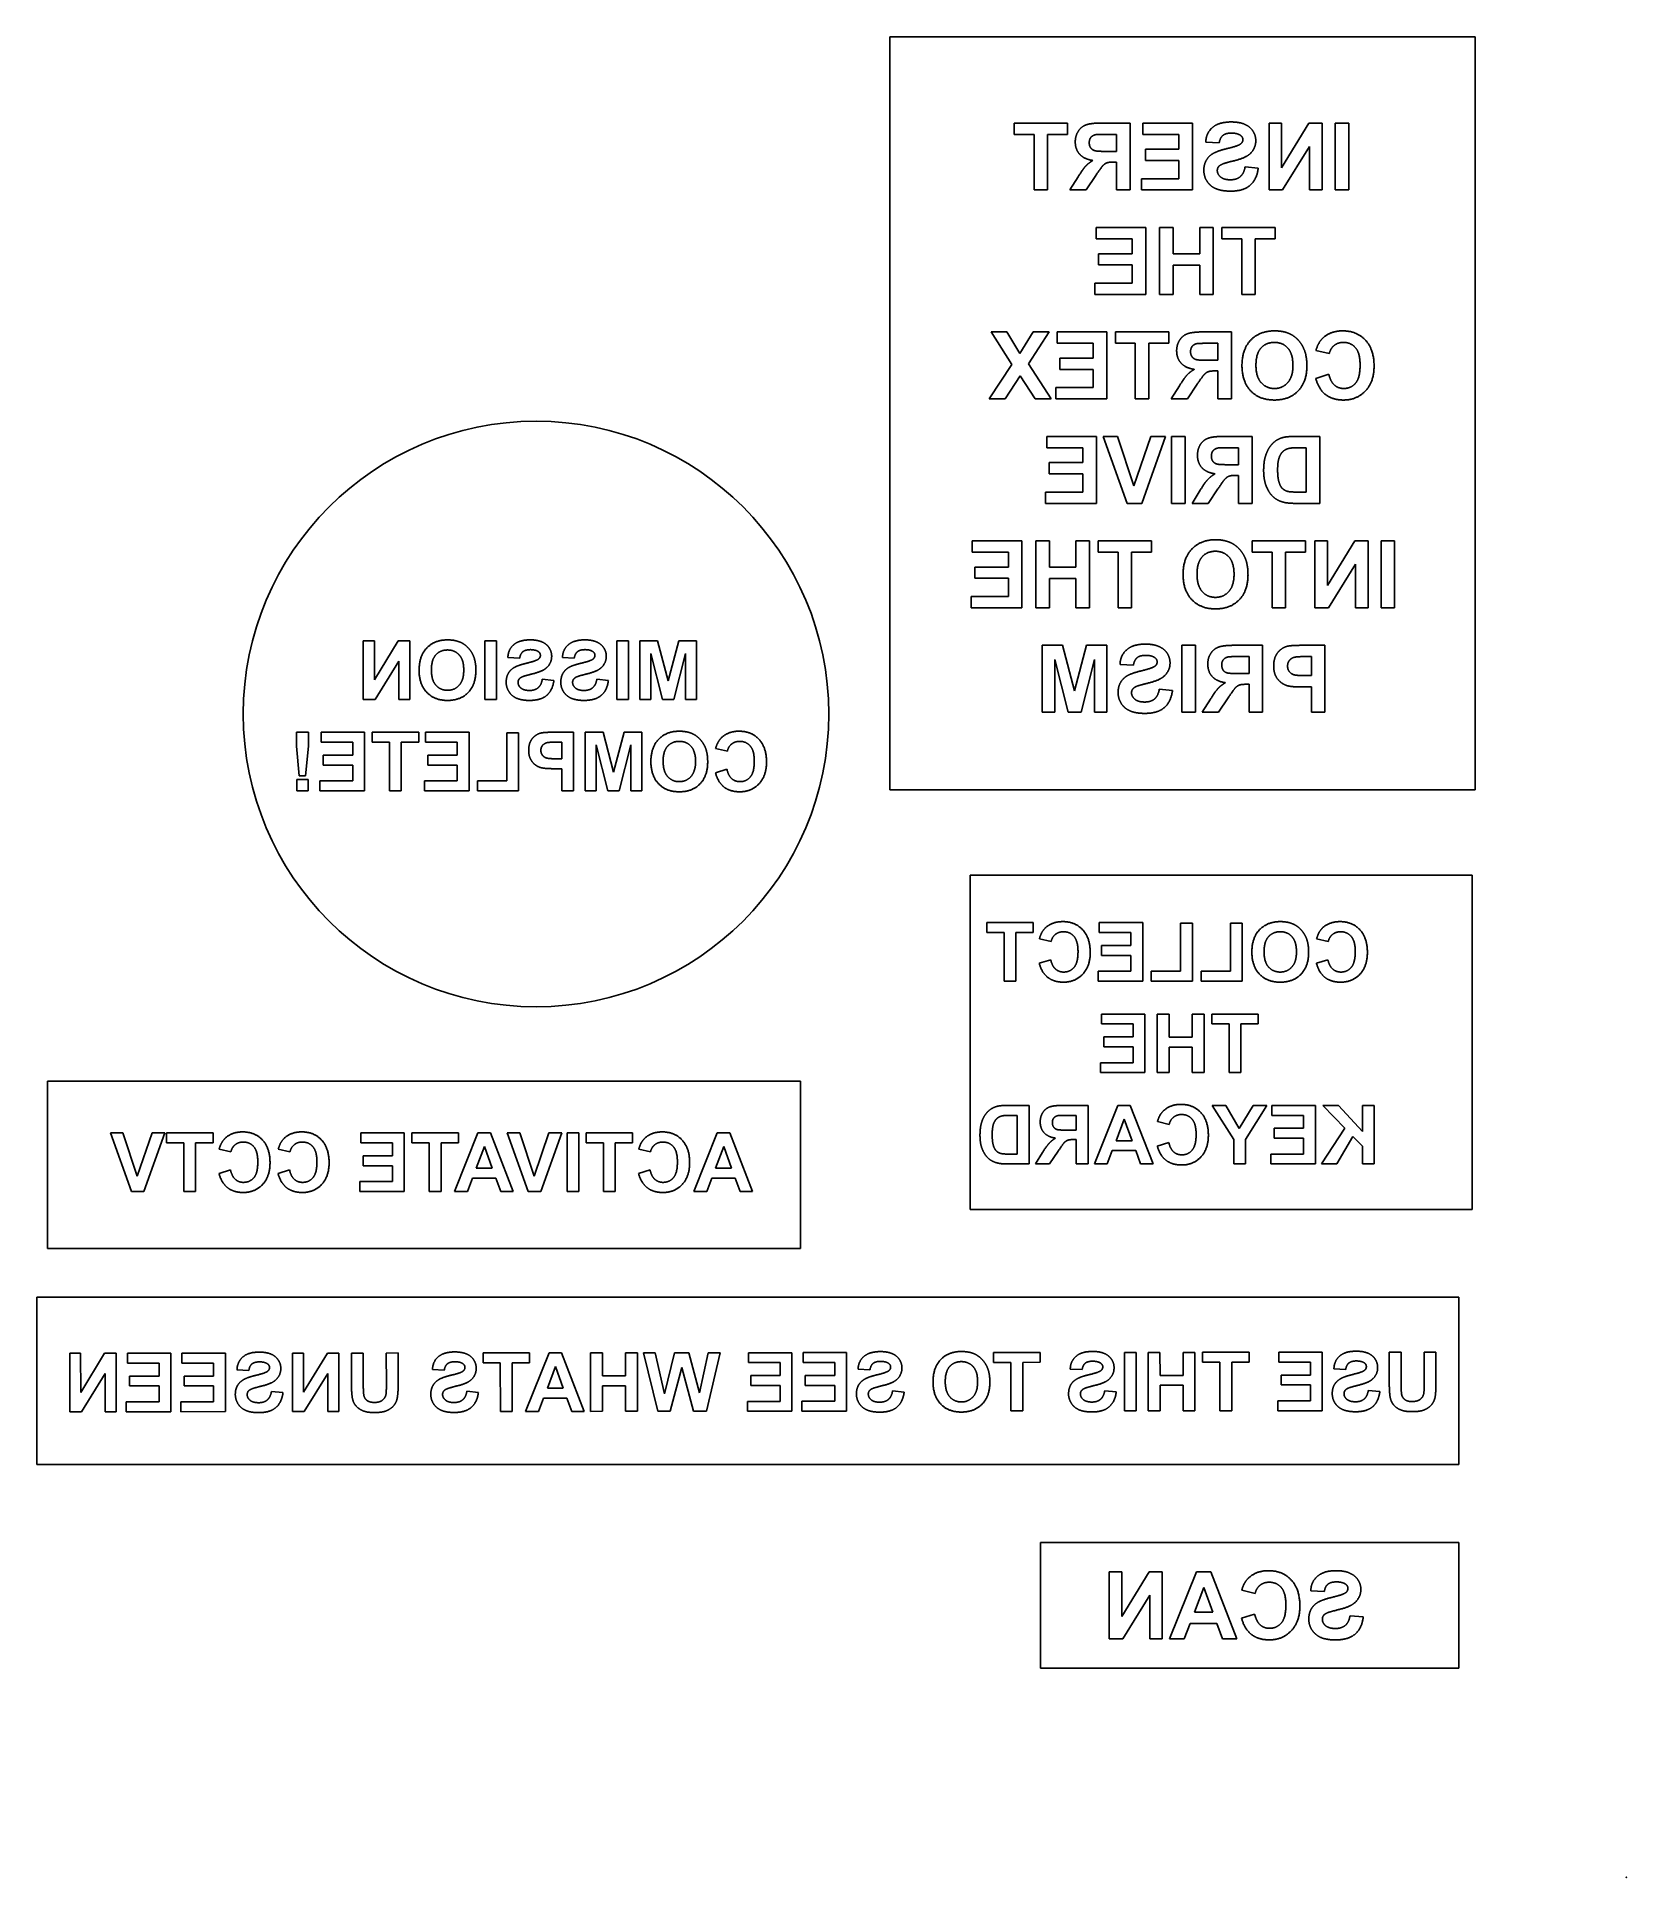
# Model space of a CAD drawing. Header units: millimetres. Extents: x -190 to 0, y 0 to 220.
import ezdxf

# ---------------------------------------------------------------- set-up
doc = ezdxf.new("R2010")
doc.units = ezdxf.units.MM
doc.header["$MEASUREMENT"] = 0
doc.layers.add('laser cutting v3_Sketch1', color=7, linetype='Continuous')

msp = doc.modelspace()

# ---------------------------------------------------------------- linework, layer by layer
at = {"layer": 'laser cutting v3_Sketch1'}
for p, q in [((-18.04, 220), (-88.04, 220)), ((-88.04, 220), (-88.04, 130)), ((-18.04, 130), (-18.04, 220)), ((-66.8, 209.69), (-73.16, 209.69)), ((-73.16, 209.69), (-73.16, 208.33)), ((-66.8, 208.33), (-66.8, 209.69)), ((-59.31, 209.69), (-62.71, 209.69)), ((-59.31, 201.69), (-59.31, 209.69)), ((-57.78, 209.69), (-57.78, 208.33)), ((-51.85, 209.69), (-57.78, 209.69)), ((-51.85, 201.69), (-51.85, 209.69)), ((-41.19, 209.69), (-42.69, 209.69)), ((-42.69, 209.69), (-42.69, 201.69)), ((-37.92, 209.69), (-41.19, 204.34)), ((-41.19, 204.34), (-41.19, 209.69)), ((-36.34, 209.69), (-37.92, 209.69)), ((-36.34, 201.69), (-36.34, 209.69)), ((-33.17, 209.69), (-34.79, 209.69)), ((-34.79, 209.69), (-34.79, 201.69)), ((-33.17, 201.69), (-33.17, 209.69)), ((-73.16, 208.33), (-70.79, 208.33)), ((-70.79, 208.33), (-70.79, 201.69)), ((-69.18, 201.69), (-69.18, 208.33)), ((-69.18, 208.33), (-66.8, 208.33)), ((-62.19, 208.33), (-60.93, 208.33)), ((-60.93, 208.33), (-60.93, 206.3)), ((-57.78, 208.33), (-53.47, 208.33)), ((-53.47, 208.33), (-53.47, 206.56)), ((-50.26, 207.4), (-48.65, 207.33)), ((-41.07, 201.69), (-37.84, 206.9)), ((-37.84, 206.9), (-37.84, 201.69)), ((-60.93, 206.3), (-62.12, 206.3)), ((-61.25, 205.03), (-60.93, 205.03)), ((-60.93, 205.03), (-60.93, 201.69)), ((-53.47, 206.56), (-57.48, 206.56)), ((-57.48, 206.56), (-57.48, 205.21)), ((-57.48, 205.21), (-53.47, 205.21)), ((-53.47, 205.21), (-53.47, 203.03)), ((-65.53, 203.25), (-66.5, 201.69)), ((-64.57, 201.69), (-63.4, 203.43)), ((-53.47, 203.03), (-57.94, 203.03)), ((-57.94, 203.03), (-57.94, 201.69)), ((-43.99, 204.29), (-45.56, 204.44)), ((-70.79, 201.69), (-69.18, 201.69)), ((-66.5, 201.69), (-64.57, 201.69)), ((-60.93, 201.69), (-59.31, 201.69)), ((-57.94, 201.69), (-51.85, 201.69)), ((-42.69, 201.69), (-41.07, 201.69)), ((-37.84, 201.69), (-36.34, 201.69)), ((-34.79, 201.69), (-33.17, 201.69)), ((-57.43, 197.2), (-63.37, 197.2)), ((-63.37, 197.2), (-63.37, 195.85)), ((-63.37, 195.85), (-59.05, 195.85)), ((-59.05, 195.85), (-59.05, 194.07)), ((-57.43, 189.2), (-57.43, 197.2)), ((-54.15, 197.2), (-55.77, 197.2)), ((-55.77, 197.2), (-55.77, 189.2)), ((-54.15, 194.05), (-54.15, 197.2)), ((-49.37, 197.2), (-50.98, 197.2)), ((-50.98, 197.2), (-50.98, 194.05)), ((-49.37, 189.2), (-49.37, 197.2)), ((-41.96, 197.2), (-48.32, 197.2)), ((-48.32, 197.2), (-48.32, 195.85)), ((-48.32, 195.85), (-45.95, 195.85)), ((-45.95, 195.85), (-45.95, 189.2)), ((-44.34, 189.2), (-44.34, 195.85)), ((-44.34, 195.85), (-41.96, 195.85)), ((-41.96, 195.85), (-41.96, 197.2)), ((-63.07, 194.07), (-63.07, 192.73)), ((-59.05, 194.07), (-63.07, 194.07)), ((-50.98, 194.05), (-54.15, 194.05)), ((-63.07, 192.73), (-59.05, 192.73)), ((-59.05, 192.73), (-59.05, 190.55)), ((-54.15, 189.2), (-54.15, 192.7)), ((-54.15, 192.7), (-50.98, 192.7)), ((-50.98, 192.7), (-50.98, 189.2)), ((-63.52, 190.55), (-63.52, 189.2)), ((-59.05, 190.55), (-63.52, 190.55)), ((-63.52, 189.2), (-57.43, 189.2)), ((-55.77, 189.2), (-54.15, 189.2)), ((-50.98, 189.2), (-49.37, 189.2)), ((-45.95, 189.2), (-44.34, 189.2)), ((-75.92, 184.72), (-73.43, 180.83)), ((-74.05, 184.72), (-75.92, 184.72)), ((-72.48, 182.15), (-74.05, 184.72)), ((-70.88, 184.72), (-72.48, 182.15)), ((-71.46, 180.89), (-68.99, 184.72)), ((-68.99, 184.72), (-70.88, 184.72)), ((-68.02, 184.72), (-68.02, 183.36)), ((-62.09, 184.72), (-68.02, 184.72)), ((-68.02, 183.36), (-63.7, 183.36)), ((-63.7, 183.36), (-63.7, 181.59)), ((-62.09, 176.72), (-62.09, 184.72)), ((-54.69, 184.72), (-61.05, 184.72)), ((-61.05, 184.72), (-61.05, 183.36)), ((-61.05, 183.36), (-58.68, 183.36)), ((-58.68, 183.36), (-58.68, 176.72)), ((-57.06, 183.36), (-54.69, 183.36)), ((-57.06, 176.72), (-57.06, 183.36)), ((-54.69, 183.36), (-54.69, 184.72)), ((-47.2, 184.72), (-50.6, 184.72)), ((-50.07, 183.36), (-48.81, 183.36)), ((-48.81, 183.36), (-48.81, 181.33)), ((-47.2, 176.72), (-47.2, 184.72)), ((-73.43, 180.83), (-76.17, 176.72)), ((-68.73, 176.72), (-71.46, 180.89)), ((-67.72, 181.59), (-67.72, 180.24)), ((-63.7, 181.59), (-67.72, 181.59)), ((-48.81, 181.33), (-50.01, 181.33)), ((-37.09, 182.51), (-35.49, 182.13)), ((-74.22, 176.72), (-72.45, 179.48)), ((-72.45, 179.48), (-70.67, 176.72)), ((-67.72, 180.24), (-63.7, 180.24)), ((-63.7, 180.24), (-63.7, 178.06)), ((-53.41, 178.28), (-54.39, 176.72)), ((-52.46, 176.72), (-51.29, 178.46)), ((-49.14, 180.06), (-48.81, 180.06)), ((-48.81, 180.06), (-48.81, 176.72)), ((-35.55, 179.66), (-37.11, 179.16)), ((-76.17, 176.72), (-74.22, 176.72)), ((-70.67, 176.72), (-68.73, 176.72)), ((-63.7, 178.06), (-68.17, 178.06)), ((-68.17, 178.06), (-68.17, 176.72)), ((-68.17, 176.72), (-62.09, 176.72)), ((-58.68, 176.72), (-57.06, 176.72)), ((-54.39, 176.72), (-52.46, 176.72)), ((-48.81, 176.72), (-47.2, 176.72)), ((-63.34, 172.23), (-69.27, 172.23)), ((-69.27, 172.23), (-69.27, 170.88)), ((-63.34, 164.23), (-63.34, 172.23)), ((-60.8, 172.23), (-62.51, 172.23)), ((-62.51, 172.23), (-59.65, 164.23)), ((-58.84, 166.31), (-60.8, 172.23)), ((-56.82, 172.23), (-58.84, 166.31)), ((-57.92, 164.23), (-55.06, 172.23)), ((-55.06, 172.23), (-56.82, 172.23)), ((-52.73, 172.23), (-54.34, 172.23)), ((-54.34, 172.23), (-54.34, 164.23)), ((-52.73, 164.23), (-52.73, 172.23)), ((-44.71, 172.23), (-48.11, 172.23)), ((-44.71, 164.23), (-44.71, 172.23)), ((-36.63, 172.23), (-39.58, 172.23)), ((-36.63, 164.23), (-36.63, 172.23)), ((-69.27, 170.88), (-64.95, 170.88)), ((-64.95, 170.88), (-64.95, 169.1)), ((-47.59, 170.88), (-46.33, 170.88)), ((-46.33, 170.88), (-46.33, 168.85)), ((-38.97, 170.88), (-38.25, 170.88)), ((-38.25, 170.88), (-38.25, 165.58)), ((-68.97, 169.1), (-68.97, 167.76)), ((-64.95, 169.1), (-68.97, 169.1)), ((-68.97, 167.76), (-64.95, 167.76)), ((-64.95, 167.76), (-64.95, 165.58)), ((-46.33, 168.85), (-47.52, 168.85)), ((-46.65, 167.57), (-46.33, 167.57)), ((-46.33, 167.57), (-46.33, 164.23)), ((-69.42, 165.58), (-69.42, 164.23)), ((-64.95, 165.58), (-69.42, 165.58)), ((-50.93, 165.79), (-51.9, 164.23)), ((-49.97, 164.23), (-48.8, 165.97)), ((-38.25, 165.58), (-39.45, 165.58)), ((-69.42, 164.23), (-63.34, 164.23)), ((-59.65, 164.23), (-57.92, 164.23)), ((-54.34, 164.23), (-52.73, 164.23)), ((-51.9, 164.23), (-49.97, 164.23)), ((-46.33, 164.23), (-44.71, 164.23)), ((-39.67, 164.23), (-36.63, 164.23)), ((-78.17, 159.74), (-78.17, 158.39)), ((-72.23, 159.74), (-78.17, 159.74)), ((-72.23, 151.74), (-72.23, 159.74)), ((-68.95, 159.74), (-70.56, 159.74)), ((-70.56, 159.74), (-70.56, 151.74)), ((-68.95, 156.6), (-68.95, 159.74)), ((-64.17, 159.74), (-65.78, 159.74)), ((-65.78, 159.74), (-65.78, 156.6)), ((-64.17, 151.74), (-64.17, 159.74)), ((-56.76, 159.74), (-63.12, 159.74)), ((-63.12, 159.74), (-63.12, 158.39)), ((-56.76, 158.39), (-56.76, 159.74)), ((-44.7, 159.74), (-44.7, 158.39)), ((-38.34, 159.74), (-44.7, 159.74)), ((-38.34, 158.39), (-38.34, 159.74)), ((-37.21, 159.74), (-37.21, 151.74)), ((-35.7, 159.74), (-37.21, 159.74)), ((-35.7, 154.4), (-35.7, 159.74)), ((-32.43, 159.74), (-35.7, 154.4)), ((-30.86, 159.74), (-32.43, 159.74)), ((-30.86, 151.74), (-30.86, 159.74)), ((-27.69, 159.74), (-29.3, 159.74)), ((-29.3, 159.74), (-29.3, 151.74)), ((-27.69, 151.74), (-27.69, 159.74)), ((-78.17, 158.39), (-73.85, 158.39)), ((-77.87, 156.62), (-77.87, 155.27)), ((-73.85, 156.62), (-77.87, 156.62)), ((-73.85, 158.39), (-73.85, 156.62)), ((-65.78, 156.6), (-68.95, 156.6)), ((-63.12, 158.39), (-60.75, 158.39)), ((-60.75, 158.39), (-60.75, 151.74)), ((-59.14, 158.39), (-56.76, 158.39)), ((-59.14, 151.74), (-59.14, 158.39)), ((-44.7, 158.39), (-42.33, 158.39)), ((-42.33, 158.39), (-42.33, 151.74)), ((-40.71, 158.39), (-38.34, 158.39)), ((-40.71, 151.74), (-40.71, 158.39)), ((-35.58, 151.74), (-32.36, 156.96)), ((-32.36, 156.96), (-32.36, 151.74)), ((-77.87, 155.27), (-73.85, 155.27)), ((-73.85, 155.27), (-73.85, 153.09)), ((-68.95, 151.74), (-68.95, 155.24)), ((-68.95, 155.24), (-65.78, 155.24)), ((-65.78, 155.24), (-65.78, 151.74)), ((-73.85, 153.09), (-78.32, 153.09)), ((-78.32, 153.09), (-78.32, 151.74)), ((-78.32, 151.74), (-72.23, 151.74)), ((-70.56, 151.74), (-68.95, 151.74)), ((-65.78, 151.74), (-64.17, 151.74)), ((-60.75, 151.74), (-59.14, 151.74)), ((-42.33, 151.74), (-40.71, 151.74)), ((-37.21, 151.74), (-35.58, 151.74)), ((-32.36, 151.74), (-30.86, 151.74)), ((-29.3, 151.74), (-27.69, 151.74)), ((-149.65, 147.79), (-150.97, 147.79)), ((-150.97, 147.79), (-150.97, 140.79)), ((-146.79, 147.79), (-149.65, 143.12)), ((-149.65, 143.12), (-149.65, 147.79)), ((-145.41, 147.79), (-146.79, 147.79)), ((-145.41, 140.79), (-145.41, 147.79)), ((-136.45, 147.79), (-136.45, 140.79)), ((-135.03, 147.79), (-136.45, 147.79)), ((-135.03, 140.79), (-135.03, 147.79)), ((-120.68, 147.79), (-120.68, 140.79)), ((-119.27, 147.79), (-120.68, 147.79)), ((-119.27, 140.79), (-119.27, 147.79)), ((-115.79, 147.79), (-117.91, 147.79)), ((-117.91, 147.79), (-117.91, 140.79)), ((-114.53, 143.02), (-115.79, 147.79)), ((-113.26, 147.79), (-114.53, 143.02)), ((-111.15, 147.79), (-113.26, 147.79)), ((-111.15, 140.79), (-111.15, 147.79)), ((-149.55, 140.79), (-146.73, 145.36)), ((-146.73, 145.36), (-146.73, 140.79)), ((-133.69, 145.79), (-132.27, 145.73)), ((-127.16, 145.79), (-125.75, 145.73)), ((-116.6, 146.3), (-115.21, 140.79)), ((-116.6, 140.79), (-116.6, 146.3)), ((-113.85, 140.79), (-112.46, 146.3)), ((-112.46, 146.3), (-112.46, 140.79)), ((-69.81, 147.26), (-69.81, 139.26)), ((-67.38, 147.26), (-69.81, 147.26)), ((-68.31, 139.26), (-68.31, 145.56)), ((-68.31, 145.56), (-66.72, 139.26)), ((-65.95, 141.8), (-67.38, 147.26)), ((-64.5, 147.26), (-65.95, 141.8)), ((-65.16, 139.26), (-63.58, 145.56)), ((-62.08, 147.26), (-64.5, 147.26)), ((-63.58, 145.56), (-63.58, 139.26)), ((-62.08, 139.26), (-62.08, 147.26)), ((-51.49, 147.26), (-53.11, 147.26)), ((-53.11, 147.26), (-53.11, 139.26)), ((-51.49, 139.26), (-51.49, 147.26)), ((-43.48, 147.26), (-46.88, 147.26)), ((-46.35, 145.91), (-45.09, 145.91)), ((-45.09, 145.91), (-45.09, 143.88)), ((-43.48, 139.26), (-43.48, 147.26)), ((-36.02, 147.26), (-38.61, 147.26)), ((-38.41, 145.91), (-37.63, 145.91)), ((-37.63, 145.91), (-37.63, 143.64)), ((-36.02, 139.26), (-36.02, 147.26)), ((-128.19, 143.07), (-129.57, 143.2)), ((-121.67, 143.07), (-123.05, 143.2)), ((-60.51, 144.97), (-58.9, 144.9)), ((-45.09, 143.88), (-46.29, 143.88)), ((-37.63, 143.64), (-38.52, 143.64)), ((-54.24, 141.86), (-55.81, 142.01)), ((-49.69, 140.82), (-50.67, 139.26)), ((-48.74, 139.26), (-47.57, 141)), ((-45.42, 142.6), (-45.09, 142.6)), ((-45.09, 142.6), (-45.09, 139.26)), ((-38.68, 142.28), (-37.63, 142.28)), ((-37.63, 142.28), (-37.63, 139.26)), ((-150.97, 140.79), (-149.55, 140.79)), ((-146.73, 140.79), (-145.41, 140.79)), ((-136.45, 140.79), (-135.03, 140.79)), ((-120.68, 140.79), (-119.27, 140.79)), ((-117.91, 140.79), (-116.6, 140.79)), ((-115.21, 140.79), (-113.85, 140.79)), ((-112.46, 140.79), (-111.15, 140.79)), ((-69.81, 139.26), (-68.31, 139.26)), ((-66.72, 139.26), (-65.16, 139.26)), ((-63.58, 139.26), (-62.08, 139.26)), ((-53.11, 139.26), (-51.49, 139.26)), ((-50.67, 139.26), (-48.74, 139.26)), ((-45.09, 139.26), (-43.48, 139.26)), ((-37.63, 139.26), (-36.02, 139.26)), ((-157.52, 136.87), (-158.97, 136.87)), ((-158.97, 136.87), (-158.97, 135.22)), ((-157.52, 135.22), (-157.52, 136.87)), ((-150.83, 136.87), (-156.02, 136.87)), ((-156.02, 136.87), (-156.02, 135.68)), ((-150.83, 129.87), (-150.83, 136.87)), ((-144.35, 136.87), (-149.92, 136.87)), ((-149.92, 136.87), (-149.92, 135.68)), ((-144.35, 135.68), (-144.35, 136.87)), ((-138.33, 136.87), (-143.52, 136.87)), ((-143.52, 136.87), (-143.52, 135.68)), ((-138.33, 129.87), (-138.33, 136.87)), ((-132.4, 136.81), (-133.81, 136.81)), ((-133.81, 136.81), (-133.81, 131.05)), ((-132.4, 129.87), (-132.4, 136.81)), ((-125.84, 136.87), (-128.1, 136.87)), ((-125.84, 129.87), (-125.84, 136.87)), ((-124.43, 136.87), (-124.43, 129.87)), ((-122.31, 136.87), (-124.43, 136.87)), ((-121.06, 132.09), (-122.31, 136.87)), ((-119.79, 136.87), (-121.06, 132.09)), ((-117.67, 136.87), (-119.79, 136.87)), ((-117.67, 129.87), (-117.67, 136.87)), ((-158.97, 135.22), (-158.62, 131.67)), ((-157.87, 131.67), (-157.52, 135.22)), ((-156.02, 135.68), (-152.24, 135.68)), ((-152.24, 135.68), (-152.24, 134.13)), ((-149.92, 135.68), (-147.84, 135.68)), ((-147.84, 135.68), (-147.84, 129.87)), ((-146.43, 129.87), (-146.43, 135.68)), ((-146.43, 135.68), (-144.35, 135.68)), ((-143.52, 135.68), (-139.74, 135.68)), ((-139.74, 135.68), (-139.74, 134.13)), ((-127.93, 135.68), (-127.25, 135.68)), ((-127.25, 135.68), (-127.25, 133.7)), ((-123.12, 129.87), (-123.12, 135.38)), ((-123.12, 135.38), (-121.73, 129.87)), ((-120.37, 129.87), (-118.98, 135.38)), ((-118.98, 135.38), (-118.98, 129.87)), ((-108.85, 134.94), (-107.45, 134.6)), ((-152.24, 134.13), (-155.75, 134.13)), ((-155.75, 134.13), (-155.75, 132.95)), ((-155.75, 132.95), (-152.24, 132.95)), ((-152.24, 132.95), (-152.24, 131.05)), ((-139.74, 134.13), (-143.26, 134.13)), ((-143.26, 134.13), (-143.26, 132.95)), ((-143.26, 132.95), (-139.74, 132.95)), ((-139.74, 132.95), (-139.74, 131.05)), ((-128.17, 132.51), (-127.25, 132.51)), ((-127.25, 133.7), (-128.02, 133.7)), ((-127.25, 132.51), (-127.25, 129.87)), ((-107.5, 132.44), (-108.87, 132.01)), ((-157.57, 131.21), (-158.92, 131.21)), ((-158.92, 131.21), (-158.92, 129.87)), ((-158.92, 129.87), (-157.57, 129.87)), ((-158.62, 131.67), (-157.87, 131.67)), ((-157.57, 129.87), (-157.57, 131.21)), ((-152.24, 131.05), (-156.15, 131.05)), ((-156.15, 131.05), (-156.15, 129.87)), ((-156.15, 129.87), (-150.83, 129.87)), ((-147.84, 129.87), (-146.43, 129.87)), ((-139.74, 131.05), (-143.66, 131.05)), ((-143.66, 131.05), (-143.66, 129.87)), ((-143.66, 129.87), (-138.33, 129.87)), ((-133.81, 131.05), (-137.32, 131.05)), ((-137.32, 131.05), (-137.32, 129.87)), ((-137.32, 129.87), (-132.4, 129.87)), ((-127.25, 129.87), (-125.84, 129.87)), ((-124.43, 129.87), (-123.12, 129.87)), ((-121.73, 129.87), (-120.37, 129.87)), ((-118.98, 129.87), (-117.67, 129.87)), ((-88.04, 130), (-18.04, 130)), ((-18.41, 119.8), (-78.41, 119.8)), ((-78.41, 119.8), (-78.41, 79.8)), ((-18.41, 79.8), (-18.41, 119.8)), ((-76.45, 114.11), (-76.45, 112.92)), ((-70.88, 114.11), (-76.45, 114.11)), ((-76.45, 112.92), (-74.37, 112.92)), ((-74.37, 112.92), (-74.37, 107.11)), ((-72.96, 112.92), (-70.88, 112.92)), ((-72.96, 107.11), (-72.96, 112.92)), ((-70.88, 112.92), (-70.88, 114.11)), ((-57.8, 114.11), (-62.99, 114.11)), ((-62.99, 114.11), (-62.99, 112.92)), ((-62.99, 112.92), (-59.21, 112.92)), ((-59.21, 112.92), (-59.21, 111.37)), ((-57.8, 107.11), (-57.8, 114.11)), ((-53.28, 114.05), (-53.28, 108.29)), ((-51.86, 114.05), (-53.28, 114.05)), ((-51.86, 107.11), (-51.86, 114.05)), ((-47.3, 114.05), (-47.3, 108.29)), ((-45.89, 114.05), (-47.3, 114.05)), ((-45.89, 107.11), (-45.89, 114.05)), ((-70.15, 112.18), (-68.75, 111.84)), ((-62.73, 111.37), (-62.73, 110.19)), ((-59.21, 111.37), (-62.73, 111.37)), ((-62.73, 110.19), (-59.21, 110.19)), ((-59.21, 110.19), (-59.21, 108.29)), ((-37.01, 112.18), (-35.62, 111.84)), ((-68.8, 109.68), (-70.17, 109.25)), ((-63.12, 108.29), (-63.12, 107.11)), ((-59.21, 108.29), (-63.12, 108.29)), ((-53.28, 108.29), (-56.79, 108.29)), ((-56.79, 108.29), (-56.79, 107.11)), ((-47.3, 108.29), (-50.82, 108.29)), ((-50.82, 108.29), (-50.82, 107.11)), ((-35.66, 109.68), (-37.03, 109.25)), ((-74.37, 107.11), (-72.96, 107.11)), ((-63.12, 107.11), (-57.8, 107.11)), ((-56.79, 107.11), (-51.86, 107.11)), ((-50.82, 107.11), (-45.89, 107.11)), ((-62.72, 103.18), (-62.72, 102)), ((-57.53, 103.18), (-62.72, 103.18)), ((-62.72, 102), (-58.94, 102)), ((-58.94, 102), (-58.94, 100.45)), ((-57.53, 96.18), (-57.53, 103.18)), ((-56.07, 103.18), (-56.07, 96.18)), ((-54.65, 103.18), (-56.07, 103.18)), ((-54.65, 100.43), (-54.65, 103.18)), ((-50.47, 103.18), (-51.88, 103.18)), ((-51.88, 103.18), (-51.88, 100.43)), ((-50.47, 96.18), (-50.47, 103.18)), ((-43.99, 103.18), (-49.55, 103.18)), ((-49.55, 103.18), (-49.55, 102)), ((-49.55, 102), (-47.48, 102)), ((-47.48, 102), (-47.48, 96.18)), ((-46.07, 96.18), (-46.07, 102)), ((-46.07, 102), (-43.99, 102)), ((-43.99, 102), (-43.99, 103.18)), ((-58.94, 100.45), (-62.46, 100.45)), ((-62.46, 100.45), (-62.46, 99.27)), ((-62.46, 99.27), (-58.94, 99.27)), ((-58.94, 99.27), (-58.94, 97.36)), ((-51.88, 100.43), (-54.65, 100.43)), ((-54.65, 96.18), (-54.65, 99.24)), ((-54.65, 99.24), (-51.88, 99.24)), ((-51.88, 99.24), (-51.88, 96.18)), ((-58.94, 97.36), (-62.85, 97.36)), ((-62.85, 97.36), (-62.85, 96.18)), ((-188.71, 95.14), (-188.71, 75.14)), ((-98.71, 95.14), (-188.71, 95.14)), ((-98.71, 75.14), (-98.71, 95.14)), ((-62.85, 96.18), (-57.53, 96.18)), ((-56.07, 96.18), (-54.65, 96.18)), ((-51.88, 96.18), (-50.47, 96.18)), ((-47.48, 96.18), (-46.07, 96.18)), ((-71.38, 92.26), (-73.97, 92.26)), ((-73.43, 91.07), (-72.8, 91.07)), ((-72.8, 91.07), (-72.8, 86.44)), ((-71.38, 85.26), (-71.38, 92.26)), ((-64.33, 92.26), (-67.3, 92.26)), ((-66.85, 91.07), (-65.74, 91.07)), ((-65.74, 91.07), (-65.74, 89.3)), ((-64.33, 85.26), (-64.33, 92.26)), ((-60.77, 92.26), (-63.57, 85.26)), ((-60.97, 88.03), (-60.01, 90.62)), ((-59.28, 92.26), (-60.77, 92.26)), ((-60.01, 90.62), (-59.06, 88.03)), ((-56.55, 85.26), (-59.28, 92.26)), ((-56.03, 90.33), (-54.63, 89.99)), ((-49.5, 92.26), (-46.92, 88.19)), ((-47.87, 92.26), (-49.5, 92.26)), ((-46.26, 89.49), (-47.87, 92.26)), ((-44.61, 92.26), (-46.26, 89.49)), ((-45.52, 88.2), (-42.95, 92.26)), ((-42.95, 92.26), (-44.61, 92.26)), ((-37.16, 92.26), (-42.35, 92.26)), ((-42.35, 92.26), (-42.35, 91.07)), ((-42.35, 91.07), (-38.57, 91.07)), ((-38.57, 91.07), (-38.57, 89.52)), ((-37.16, 85.26), (-37.16, 92.26)), ((-36.28, 92.26), (-33.65, 89.53)), ((-34.38, 92.26), (-36.28, 92.26)), ((-31.53, 89.15), (-34.38, 92.26)), ((-30.11, 92.26), (-31.53, 92.26)), ((-31.53, 92.26), (-31.53, 89.15)), ((-30.11, 85.26), (-30.11, 92.26)), ((-181.21, 88.97), (-178.7, 81.97)), ((-179.71, 88.97), (-181.21, 88.97)), ((-177.99, 83.79), (-179.71, 88.97)), ((-176.22, 88.97), (-177.99, 83.79)), ((-177.19, 81.97), (-174.69, 88.97)), ((-174.69, 88.97), (-176.22, 88.97)), ((-168.93, 88.97), (-174.49, 88.97)), ((-174.49, 88.97), (-174.49, 87.78)), ((-168.93, 87.78), (-168.93, 88.97)), ((-146.07, 88.97), (-151.26, 88.97)), ((-151.26, 88.97), (-151.26, 87.78)), ((-146.07, 81.97), (-146.07, 88.97)), ((-145.15, 88.97), (-145.15, 87.78)), ((-139.59, 88.97), (-145.15, 88.97)), ((-137.27, 88.97), (-140.07, 81.97)), ((-139.59, 87.78), (-139.59, 88.97)), ((-135.77, 88.97), (-137.27, 88.97)), ((-133.05, 81.97), (-135.77, 88.97)), ((-132.26, 88.97), (-133.76, 88.97)), ((-133.76, 88.97), (-131.25, 81.97)), ((-130.55, 83.79), (-132.26, 88.97)), ((-128.78, 88.97), (-130.55, 83.79)), ((-129.75, 81.97), (-127.24, 88.97)), ((-127.24, 88.97), (-128.78, 88.97)), ((-126.61, 88.97), (-126.61, 81.97)), ((-125.2, 88.97), (-126.61, 88.97)), ((-125.2, 81.97), (-125.2, 88.97)), ((-124.33, 88.97), (-124.33, 87.78)), ((-118.77, 88.97), (-124.33, 88.97)), ((-118.77, 87.78), (-118.77, 88.97)), ((-108.66, 88.97), (-111.46, 81.97)), ((-107.16, 88.97), (-108.66, 88.97)), ((-104.43, 81.97), (-107.16, 88.97)), ((-65.74, 89.3), (-66.79, 89.3)), ((-66.03, 88.18), (-65.74, 88.18)), ((-65.74, 88.18), (-65.74, 85.26)), ((-59.06, 88.03), (-60.97, 88.03)), ((-46.92, 88.19), (-46.92, 85.26)), ((-45.52, 85.26), (-45.52, 88.2)), ((-42.08, 89.52), (-42.08, 88.34)), ((-38.57, 89.52), (-42.08, 89.52)), ((-42.08, 88.34), (-38.57, 88.34)), ((-38.57, 88.34), (-38.57, 86.44)), ((-33.65, 89.53), (-36.42, 85.26)), ((-34.6, 85.26), (-32.67, 88.54)), ((-32.67, 88.54), (-31.53, 87.37)), ((-174.49, 87.78), (-172.42, 87.78)), ((-172.42, 87.78), (-172.42, 81.97)), ((-171.01, 81.97), (-171.01, 87.78)), ((-171.01, 87.78), (-168.93, 87.78)), ((-168.2, 87.04), (-166.8, 86.7)), ((-161.14, 87.04), (-159.74, 86.7)), ((-151.26, 87.78), (-147.48, 87.78)), ((-150.99, 86.23), (-150.99, 85.05)), ((-147.48, 86.23), (-150.99, 86.23)), ((-147.48, 87.78), (-147.48, 86.23)), ((-145.15, 87.78), (-143.08, 87.78)), ((-143.08, 87.78), (-143.08, 81.97)), ((-141.67, 81.97), (-141.67, 87.78)), ((-141.67, 87.78), (-139.59, 87.78)), ((-137.47, 84.74), (-136.5, 87.33)), ((-136.5, 87.33), (-135.56, 84.74)), ((-124.33, 87.78), (-122.26, 87.78)), ((-122.26, 87.78), (-122.26, 81.97)), ((-120.85, 87.78), (-118.77, 87.78)), ((-120.85, 81.97), (-120.85, 87.78)), ((-118.04, 87.04), (-116.64, 86.7)), ((-108.86, 84.74), (-107.89, 87.33)), ((-107.89, 87.33), (-106.95, 84.74)), ((-72.8, 86.44), (-73.85, 86.44)), ((-69.77, 86.62), (-70.62, 85.26)), ((-68.93, 85.26), (-67.91, 86.78)), ((-62.04, 85.26), (-61.43, 86.85)), ((-61.43, 86.85), (-58.63, 86.85)), ((-58.63, 86.85), (-58.05, 85.26)), ((-54.68, 87.83), (-56.05, 87.4)), ((-38.57, 86.44), (-42.48, 86.44)), ((-42.48, 86.44), (-42.48, 85.26)), ((-31.53, 87.37), (-31.53, 85.26)), ((-166.85, 84.54), (-168.22, 84.11)), ((-159.78, 84.54), (-161.16, 84.11)), ((-150.99, 85.05), (-147.48, 85.05)), ((-147.48, 85.05), (-147.48, 83.15)), ((-135.56, 84.74), (-137.47, 84.74)), ((-116.69, 84.54), (-118.06, 84.11)), ((-106.95, 84.74), (-108.86, 84.74)), ((-74.04, 85.26), (-71.38, 85.26)), ((-70.62, 85.26), (-68.93, 85.26)), ((-65.74, 85.26), (-64.33, 85.26)), ((-63.57, 85.26), (-62.04, 85.26)), ((-58.05, 85.26), (-56.55, 85.26)), ((-46.92, 85.26), (-45.52, 85.26)), ((-42.48, 85.26), (-37.16, 85.26)), ((-36.42, 85.26), (-34.6, 85.26)), ((-31.53, 85.26), (-30.11, 85.26)), ((-178.7, 81.97), (-177.19, 81.97)), ((-172.42, 81.97), (-171.01, 81.97)), ((-151.39, 83.15), (-151.39, 81.97)), ((-147.48, 83.15), (-151.39, 83.15)), ((-151.39, 81.97), (-146.07, 81.97)), ((-143.08, 81.97), (-141.67, 81.97)), ((-140.07, 81.97), (-138.53, 81.97)), ((-138.53, 81.97), (-137.92, 83.56)), ((-137.92, 83.56), (-135.12, 83.56)), ((-135.12, 83.56), (-134.54, 81.97)), ((-134.54, 81.97), (-133.05, 81.97)), ((-131.25, 81.97), (-129.75, 81.97)), ((-126.61, 81.97), (-125.2, 81.97)), ((-122.26, 81.97), (-120.85, 81.97)), ((-111.46, 81.97), (-109.92, 81.97)), ((-109.92, 81.97), (-109.31, 83.56)), ((-109.31, 83.56), (-106.51, 83.56)), ((-106.51, 83.56), (-105.93, 81.97)), ((-105.93, 81.97), (-104.43, 81.97)), ((-78.41, 79.8), (-18.41, 79.8)), ((-188.71, 75.14), (-98.71, 75.14)), ((-20, 69.35), (-190, 69.35)), ((-190, 69.35), (-190, 49.35)), ((-20, 49.35), (-20, 69.35)), ((-184.76, 62.63), (-186.07, 62.63)), ((-186.07, 62.63), (-186.07, 55.63)), ((-184.75, 57.96), (-184.76, 62.63)), ((-181.89, 62.64), (-184.75, 57.96)), ((-180.52, 62.64), (-181.89, 62.64)), ((-180.51, 55.64), (-180.52, 62.64)), ((-179.17, 62.64), (-179.17, 61.45)), ((-173.98, 62.64), (-179.17, 62.64)), ((-173.98, 55.64), (-173.98, 62.64)), ((-167.46, 62.65), (-172.65, 62.64)), ((-172.65, 62.64), (-172.65, 61.46)), ((-167.45, 55.65), (-167.46, 62.65)), ((-158.13, 62.66), (-159.44, 62.66)), ((-159.44, 62.66), (-159.44, 55.66)), ((-158.12, 57.98), (-158.13, 62.66)), ((-155.26, 62.66), (-158.12, 57.98)), ((-153.89, 62.66), (-155.26, 62.66)), ((-153.88, 55.66), (-153.89, 62.66)), ((-152.38, 62.66), (-152.38, 58.98)), ((-150.97, 62.66), (-152.38, 62.66)), ((-150.97, 58.79), (-150.97, 62.66)), ((-146.8, 62.67), (-148.22, 62.66)), ((-148.22, 62.66), (-148.21, 58.87)), ((-146.8, 58.93), (-146.8, 62.67)), ((-131.1, 62.68), (-136.66, 62.67)), ((-136.66, 62.67), (-136.66, 61.49)), ((-128.77, 62.68), (-131.57, 55.68)), ((-131.1, 61.49), (-131.1, 62.68)), ((-127.28, 62.68), (-128.77, 62.68)), ((-124.55, 55.68), (-127.28, 62.68)), ((-122.39, 62.69), (-123.8, 62.68)), ((-123.8, 62.68), (-123.8, 55.68)), ((-122.39, 59.93), (-122.39, 62.69)), ((-118.21, 62.69), (-119.62, 62.69)), ((-119.62, 62.69), (-119.62, 59.93)), ((-118.2, 55.69), (-118.21, 62.69)), ((-117.48, 62.69), (-115.77, 55.69)), ((-116.06, 62.69), (-117.48, 62.69)), ((-114.98, 57.8), (-116.06, 62.69)), ((-113.76, 62.69), (-114.98, 57.8)), ((-112.07, 62.69), (-113.76, 62.69)), ((-110.79, 57.89), (-112.07, 62.69)), ((-109.74, 62.7), (-110.79, 57.89)), ((-109.96, 55.7), (-108.29, 62.7)), ((-108.29, 62.7), (-109.74, 62.7)), ((-99.73, 62.7), (-104.92, 62.7)), ((-104.92, 62.7), (-104.92, 61.52)), ((-99.73, 55.7), (-99.73, 62.7)), ((-93.21, 62.71), (-98.4, 62.71)), ((-98.4, 62.71), (-98.4, 61.52)), ((-93.2, 55.71), (-93.21, 62.71)), ((-70.06, 62.73), (-75.63, 62.72)), ((-75.63, 62.72), (-75.63, 61.54)), ((-70.06, 61.55), (-70.06, 62.73)), ((-58.57, 62.74), (-59.98, 62.74)), ((-59.98, 62.74), (-59.97, 55.74)), ((-58.56, 55.74), (-58.57, 62.74)), ((-55.74, 62.74), (-57.15, 62.74)), ((-57.15, 62.74), (-57.14, 55.74)), ((-55.73, 59.99), (-55.74, 62.74)), ((-52.97, 62.74), (-52.96, 59.99)), ((-51.55, 62.74), (-52.97, 62.74)), ((-51.55, 55.74), (-51.55, 62.74)), ((-45.07, 62.75), (-50.64, 62.75)), ((-50.64, 62.75), (-50.63, 61.56)), ((-45.07, 61.57), (-45.07, 62.75)), ((-36.34, 62.76), (-41.53, 62.75)), ((-41.53, 62.75), (-41.52, 61.57)), ((-36.33, 55.76), (-36.34, 62.76)), ((-26.91, 62.77), (-28.32, 62.76)), ((-28.32, 62.76), (-28.32, 59.09)), ((-26.91, 58.89), (-26.91, 62.77)), ((-24.15, 62.77), (-24.15, 58.98)), ((-22.74, 62.77), (-24.15, 62.77)), ((-22.74, 59.03), (-22.74, 62.77)), ((-184.65, 55.63), (-181.83, 60.2)), ((-181.83, 60.2), (-181.83, 55.64)), ((-179.17, 61.45), (-175.39, 61.46)), ((-175.39, 59.91), (-178.91, 59.9)), ((-178.91, 59.9), (-178.91, 58.72)), ((-175.39, 61.46), (-175.39, 59.91)), ((-172.65, 61.46), (-168.87, 61.46)), ((-168.87, 59.91), (-172.38, 59.91)), ((-172.38, 59.91), (-172.38, 58.73)), ((-168.87, 61.46), (-168.87, 59.91)), ((-166.07, 60.65), (-164.65, 60.59)), ((-158.02, 55.66), (-155.2, 60.22)), ((-155.2, 60.22), (-155.2, 55.66)), ((-142.7, 60.67), (-141.29, 60.61)), ((-136.66, 61.49), (-134.59, 61.49)), ((-134.59, 61.49), (-134.58, 55.68)), ((-133.17, 55.68), (-133.17, 61.49)), ((-133.17, 61.49), (-131.1, 61.49)), ((-128.97, 58.45), (-128.01, 61.05)), ((-128.01, 61.05), (-127.06, 58.45)), ((-119.62, 59.93), (-122.39, 59.93)), ((-114.27, 55.69), (-112.88, 60.93)), ((-112.88, 60.93), (-111.49, 55.7)), ((-104.92, 61.52), (-101.14, 61.52)), ((-101.14, 59.97), (-104.66, 59.96)), ((-104.66, 59.96), (-104.66, 58.79)), ((-101.14, 61.52), (-101.14, 59.97)), ((-98.4, 61.52), (-94.62, 61.52)), ((-98.13, 59.97), (-98.13, 58.79)), ((-94.62, 59.97), (-98.13, 59.97)), ((-94.62, 61.52), (-94.62, 59.97)), ((-91.82, 60.71), (-90.4, 60.65)), ((-75.63, 61.54), (-73.55, 61.54)), ((-73.55, 61.54), (-73.55, 55.73)), ((-72.14, 61.54), (-70.06, 61.55)), ((-72.14, 55.73), (-72.14, 61.54)), ((-66.46, 60.73), (-65.04, 60.67)), ((-52.96, 59.99), (-55.73, 59.99)), ((-50.63, 61.56), (-48.56, 61.56)), ((-48.56, 61.56), (-48.56, 55.75)), ((-47.15, 61.56), (-45.07, 61.57)), ((-47.14, 55.75), (-47.15, 61.56)), ((-41.52, 61.57), (-37.75, 61.57)), ((-41.26, 60.02), (-41.26, 58.84)), ((-37.75, 60.02), (-41.26, 60.02)), ((-37.75, 61.57), (-37.75, 60.02)), ((-34.94, 60.76), (-33.53, 60.7)), ((-178.91, 58.72), (-175.39, 58.73)), ((-175.39, 58.73), (-175.39, 56.82)), ((-172.38, 58.73), (-168.87, 58.73)), ((-168.87, 58.73), (-168.87, 56.83)), ((-160.57, 57.93), (-161.95, 58.06)), ((-137.21, 57.95), (-138.59, 58.08)), ((-130.03, 55.68), (-129.42, 57.27)), ((-129.42, 57.27), (-126.62, 57.27)), ((-127.06, 58.45), (-128.97, 58.45)), ((-126.62, 57.27), (-126.04, 55.68)), ((-122.38, 58.75), (-119.62, 58.75)), ((-122.38, 55.69), (-122.38, 58.75)), ((-119.62, 58.75), (-119.61, 55.69)), ((-104.66, 58.79), (-101.14, 58.79)), ((-101.14, 58.79), (-101.14, 56.88)), ((-98.13, 58.79), (-94.62, 58.79)), ((-94.62, 58.79), (-94.62, 56.89)), ((-86.32, 57.99), (-87.7, 58.13)), ((-60.96, 58.01), (-62.34, 58.15)), ((-55.73, 55.74), (-55.73, 58.8)), ((-55.73, 58.8), (-52.96, 58.8)), ((-52.96, 58.8), (-52.96, 55.74)), ((-41.26, 58.84), (-37.75, 58.84)), ((-37.75, 58.84), (-37.74, 56.94)), ((-29.45, 58.04), (-30.83, 58.17)), ((-186.07, 55.63), (-184.65, 55.63)), ((-181.83, 55.64), (-180.51, 55.64)), ((-179.3, 56.82), (-179.3, 55.64)), ((-175.39, 56.82), (-179.3, 56.82)), ((-179.3, 55.64), (-173.98, 55.64)), ((-168.87, 56.83), (-172.78, 56.82)), ((-172.78, 56.82), (-172.78, 55.64)), ((-172.78, 55.64), (-167.45, 55.65)), ((-159.44, 55.66), (-158.02, 55.66)), ((-155.2, 55.66), (-153.88, 55.66)), ((-134.58, 55.68), (-133.17, 55.68)), ((-131.57, 55.68), (-130.03, 55.68)), ((-126.04, 55.68), (-124.55, 55.68)), ((-123.8, 55.68), (-122.38, 55.69)), ((-119.61, 55.69), (-118.2, 55.69)), ((-115.77, 55.69), (-114.27, 55.69)), ((-111.49, 55.7), (-109.96, 55.7)), ((-105.05, 56.88), (-105.05, 55.7)), ((-101.14, 56.88), (-105.05, 56.88)), ((-105.05, 55.7), (-99.73, 55.7)), ((-94.62, 56.89), (-98.53, 56.89)), ((-98.53, 56.89), (-98.53, 55.71)), ((-98.53, 55.71), (-93.2, 55.71)), ((-73.55, 55.73), (-72.14, 55.73)), ((-59.97, 55.74), (-58.56, 55.74)), ((-57.14, 55.74), (-55.73, 55.74)), ((-52.96, 55.74), (-51.55, 55.74)), ((-48.56, 55.75), (-47.14, 55.75)), ((-37.74, 56.94), (-41.65, 56.93)), ((-41.65, 56.93), (-41.65, 55.75)), ((-41.65, 55.75), (-36.33, 55.76)), ((-190, 49.35), (-20, 49.35)), ((-20, 40), (-70, 40)), ((-70, 40), (-70, 25)), ((-20, 25), (-20, 40)), ((-60.3, 36.5), (-61.8, 36.5)), ((-61.8, 36.5), (-61.8, 28.5)), ((-57.03, 36.5), (-60.3, 31.16)), ((-60.3, 31.16), (-60.3, 36.5)), ((-55.46, 36.5), (-57.03, 36.5)), ((-55.46, 28.5), (-55.46, 36.5)), ((-51.38, 36.5), (-54.58, 28.5)), ((-49.67, 36.5), (-51.38, 36.5)), ((-46.56, 28.5), (-49.67, 36.5)), ((-60.18, 28.5), (-56.96, 33.72)), ((-56.96, 33.72), (-56.96, 28.5)), ((-51.61, 31.67), (-50.51, 34.64)), ((-50.51, 34.64), (-49.43, 31.67)), ((-45.96, 34.3), (-44.36, 33.92)), ((-37.71, 34.22), (-36.09, 34.15)), ((-49.43, 31.67), (-51.61, 31.67)), ((-44.42, 31.45), (-45.98, 30.95)), ((-31.43, 31.11), (-33.01, 31.26)), ((-52.83, 28.5), (-52.13, 30.32)), ((-52.13, 30.32), (-48.93, 30.32)), ((-48.93, 30.32), (-48.27, 28.5)), ((-61.8, 28.5), (-60.18, 28.5)), ((-56.96, 28.5), (-55.46, 28.5)), ((-54.58, 28.5), (-52.83, 28.5)), ((-48.27, 28.5), (-46.56, 28.5)), ((-70, 25), (-20, 25))]:
    msp.add_line(p, q, dxfattribs=at)
msp.add_circle((-130.32, 139.05), 35, dxfattribs=at)
for points in [[(-64.58, 209.47), (-65.16, 209.26), (-65.51, 208.7)], [(-62.71, 209.69), (-63.99, 209.69), (-64.58, 209.47)], [(-49.46, 209.16), (-50.23, 208.5), (-50.26, 207.4)], [(-47.2, 209.82), (-48.7, 209.82), (-49.46, 209.16)], [(-45.62, 209.55), (-46.28, 209.82), (-47.2, 209.82)], [(-44.62, 208.73), (-44.97, 209.27), (-45.62, 209.55)], [(-65.51, 208.7), (-65.86, 208.15), (-65.86, 207.44)], [(-65.86, 207.44), (-65.86, 206.54), (-65.33, 205.96)], [(-64.19, 207.34), (-64.19, 207.74), (-63.98, 207.99)], [(-64.03, 206.74), (-64.19, 206.98), (-64.19, 207.34)], [(-63.98, 207.99), (-63.76, 208.24), (-63.37, 208.31)], [(-63.37, 208.31), (-63.17, 208.33), (-62.19, 208.33)], [(-48.65, 207.33), (-48.55, 207.95), (-48.2, 208.22)], [(-48.2, 208.22), (-47.86, 208.49), (-47.18, 208.49)], [(-46.06, 207.22), (-46.37, 206.96), (-47.55, 206.68)], [(-47.18, 208.49), (-46.48, 208.49), (-46.08, 208.2)], [(-46.08, 208.2), (-45.82, 208.01), (-45.82, 207.7)], [(-45.82, 207.7), (-45.82, 207.42), (-46.06, 207.22)], [(-45.01, 205.98), (-44.28, 206.64), (-44.28, 207.59)], [(-44.28, 207.59), (-44.28, 208.2), (-44.62, 208.73)], [(-65.33, 205.96), (-64.8, 205.37), (-63.74, 205.22)], [(-63.74, 205.22), (-64.27, 204.91), (-64.61, 204.55)], [(-63.57, 206.4), (-63.86, 206.5), (-64.03, 206.74)], [(-62.12, 206.3), (-63.28, 206.3), (-63.57, 206.4)], [(-63.4, 203.43), (-62.78, 204.36), (-62.55, 204.6)], [(-62.55, 204.6), (-62.32, 204.85), (-62.07, 204.94)], [(-62.07, 204.94), (-61.81, 205.03), (-61.25, 205.03)], [(-50.17, 205.29), (-50.49, 204.78), (-50.49, 204.02)], [(-49.29, 206.1), (-49.86, 205.81), (-50.17, 205.29)], [(-47.55, 206.68), (-48.73, 206.4), (-49.29, 206.1)], [(-48.71, 204.49), (-48.55, 204.69), (-48.13, 204.84)], [(-48.13, 204.84), (-47.85, 204.94), (-46.84, 205.19)], [(-46.84, 205.19), (-45.54, 205.51), (-45.01, 205.98)], [(-64.61, 204.55), (-64.95, 204.18), (-65.53, 203.25)], [(-50.49, 204.02), (-50.49, 203.33), (-50.11, 202.73)], [(-50.11, 202.73), (-49.73, 202.13), (-49.03, 201.84)], [(-48.88, 204.01), (-48.88, 204.3), (-48.71, 204.49)], [(-48.48, 203.24), (-48.88, 203.57), (-48.88, 204.01)], [(-47.31, 202.91), (-48.09, 202.91), (-48.48, 203.24)], [(-46.14, 203.28), (-46.57, 202.91), (-47.31, 202.91)], [(-45.56, 204.44), (-45.7, 203.65), (-46.14, 203.28)], [(-44.96, 202.25), (-44.15, 202.95), (-43.99, 204.29)], [(-49.03, 201.84), (-48.33, 201.55), (-47.29, 201.55)], [(-47.29, 201.55), (-45.77, 201.55), (-44.96, 202.25)], [(-42.04, 184.85), (-43.81, 184.85), (-44.87, 183.76)], [(-40.32, 184.54), (-41.06, 184.85), (-42.04, 184.85)], [(-33.89, 184.85), (-35.36, 184.85), (-36.27, 183.98)], [(-31.18, 183.75), (-32.21, 184.85), (-33.89, 184.85)], [(-53.39, 183.73), (-53.74, 183.18), (-53.74, 182.47)], [(-52.46, 184.5), (-53.04, 184.28), (-53.39, 183.73)], [(-50.6, 184.72), (-51.88, 184.72), (-52.46, 184.5)], [(-52.08, 182.37), (-52.08, 182.77), (-51.86, 183.02)], [(-51.86, 183.02), (-51.64, 183.27), (-51.25, 183.34)], [(-51.25, 183.34), (-51.06, 183.36), (-50.07, 183.36)], [(-44.87, 183.76), (-45.93, 182.66), (-45.93, 180.7)], [(-44.26, 180.74), (-44.26, 182.12), (-43.66, 182.79)], [(-43.66, 182.79), (-43.06, 183.47), (-42.06, 183.47)], [(-42.06, 183.47), (-41.06, 183.47), (-40.45, 182.79)], [(-40.45, 182.79), (-39.84, 182.1), (-39.84, 180.72)], [(-39.28, 183.82), (-39.75, 184.3), (-40.32, 184.54)], [(-38.54, 182.72), (-38.81, 183.33), (-39.28, 183.82)], [(-38.17, 180.67), (-38.17, 181.89), (-38.54, 182.72)], [(-36.27, 183.98), (-36.82, 183.47), (-37.09, 182.51)], [(-35.49, 182.13), (-35.35, 182.75), (-34.9, 183.11)], [(-34.9, 183.11), (-34.45, 183.47), (-33.81, 183.47)], [(-33.81, 183.47), (-32.92, 183.47), (-32.36, 182.83)], [(-32.36, 182.83), (-31.81, 182.19), (-31.81, 180.76)], [(-30.14, 180.64), (-30.14, 182.64), (-31.18, 183.75)], [(-53.74, 182.47), (-53.74, 181.57), (-53.21, 180.99)], [(-53.21, 180.99), (-52.68, 180.4), (-51.63, 180.25)], [(-51.91, 181.77), (-52.08, 182.01), (-52.08, 182.37)], [(-51.46, 181.43), (-51.75, 181.53), (-51.91, 181.77)], [(-50.01, 181.33), (-51.17, 181.33), (-51.46, 181.43)], [(-45.93, 180.7), (-45.93, 178.77), (-44.88, 177.67)], [(-43.64, 178.66), (-44.26, 179.35), (-44.26, 180.74)], [(-39.84, 180.72), (-39.84, 179.36), (-40.46, 178.66)], [(-39.22, 177.67), (-38.17, 178.76), (-38.17, 180.67)], [(-31.81, 180.76), (-31.81, 179.25), (-32.35, 178.6)], [(-31.17, 177.67), (-30.14, 178.76), (-30.14, 180.64)], [(-52.49, 179.58), (-52.83, 179.21), (-53.41, 178.28)], [(-51.63, 180.25), (-52.15, 179.94), (-52.49, 179.58)], [(-51.29, 178.46), (-50.67, 179.39), (-50.44, 179.63)], [(-50.44, 179.63), (-50.21, 179.88), (-49.95, 179.97)], [(-49.95, 179.97), (-49.7, 180.06), (-49.14, 180.06)], [(-42.06, 177.96), (-43.02, 177.96), (-43.64, 178.66)], [(-40.46, 178.66), (-41.09, 177.96), (-42.06, 177.96)], [(-37.11, 179.16), (-36.75, 177.85), (-35.92, 177.22)], [(-34.88, 178.37), (-35.34, 178.78), (-35.55, 179.66)], [(-33.77, 177.96), (-34.42, 177.96), (-34.88, 178.37)], [(-32.35, 178.6), (-32.9, 177.96), (-33.77, 177.96)], [(-44.88, 177.67), (-43.83, 176.58), (-42.06, 176.58)], [(-42.06, 176.58), (-40.28, 176.58), (-39.22, 177.67)], [(-35.92, 177.22), (-35.08, 176.58), (-33.79, 176.58)], [(-33.79, 176.58), (-32.2, 176.58), (-31.17, 177.67)], [(-49.98, 172.01), (-50.56, 171.8), (-50.91, 171.25)], [(-48.11, 172.23), (-49.39, 172.23), (-49.98, 172.01)], [(-41.1, 172.08), (-41.81, 171.87), (-42.31, 171.34)], [(-39.58, 172.23), (-40.58, 172.23), (-41.1, 172.08)], [(-50.91, 171.25), (-51.25, 170.7), (-51.25, 169.99)], [(-51.25, 169.99), (-51.25, 169.09), (-50.73, 168.5)], [(-49.59, 169.88), (-49.59, 170.29), (-49.37, 170.54)], [(-49.43, 169.28), (-49.59, 169.52), (-49.59, 169.88)], [(-49.37, 170.54), (-49.16, 170.78), (-48.77, 170.85)], [(-48.77, 170.85), (-48.57, 170.88), (-47.59, 170.88)], [(-43.07, 170.04), (-43.34, 169.28), (-43.34, 168.15)], [(-42.31, 171.34), (-42.81, 170.81), (-43.07, 170.04)], [(-41.67, 168.22), (-41.67, 169.15), (-41.5, 169.65)], [(-41.5, 169.65), (-41.34, 170.15), (-41.04, 170.42)], [(-41.04, 170.42), (-40.75, 170.7), (-40.3, 170.8)], [(-40.3, 170.8), (-39.96, 170.88), (-38.97, 170.88)], [(-50.73, 168.5), (-50.2, 167.91), (-49.14, 167.76)], [(-49.14, 167.76), (-49.67, 167.46), (-50.01, 167.09)], [(-48.97, 168.94), (-49.26, 169.04), (-49.43, 169.28)], [(-47.52, 168.85), (-48.68, 168.85), (-48.97, 168.94)], [(-47.95, 167.15), (-47.72, 167.39), (-47.47, 167.48)], [(-47.47, 167.48), (-47.21, 167.57), (-46.65, 167.57)], [(-43.34, 168.15), (-43.34, 167.17), (-43.09, 166.45)], [(-41.5, 166.76), (-41.67, 167.3), (-41.67, 168.22)], [(-50.01, 167.09), (-50.35, 166.72), (-50.93, 165.79)], [(-48.8, 165.97), (-48.18, 166.9), (-47.95, 167.15)], [(-43.09, 166.45), (-42.79, 165.58), (-42.23, 165.04)], [(-42.23, 165.04), (-41.81, 164.63), (-41.1, 164.4)], [(-41.08, 165.99), (-41.34, 166.22), (-41.5, 166.76)], [(-40.43, 165.65), (-40.82, 165.75), (-41.08, 165.99)], [(-39.45, 165.58), (-40.13, 165.58), (-40.43, 165.65)], [(-41.1, 164.4), (-40.56, 164.23), (-39.67, 164.23)], [(-51.91, 158.78), (-52.97, 157.69), (-52.97, 155.73)], [(-49.08, 159.88), (-50.85, 159.88), (-51.91, 158.78)], [(-50.7, 157.82), (-50.1, 158.5), (-49.1, 158.5)], [(-49.1, 158.5), (-48.1, 158.5), (-47.49, 157.82)], [(-47.36, 159.56), (-48.1, 159.88), (-49.08, 159.88)], [(-46.32, 158.84), (-46.79, 159.33), (-47.36, 159.56)], [(-45.58, 157.75), (-45.85, 158.36), (-46.32, 158.84)], [(-51.3, 155.77), (-51.3, 157.15), (-50.7, 157.82)], [(-47.49, 157.82), (-46.88, 157.13), (-46.88, 155.75)], [(-45.21, 155.7), (-45.21, 156.92), (-45.58, 157.75)], [(-52.97, 155.73), (-52.97, 153.8), (-51.92, 152.7)], [(-50.68, 153.68), (-51.3, 154.38), (-51.3, 155.77)], [(-46.88, 155.75), (-46.88, 154.39), (-47.5, 153.69)], [(-46.26, 152.7), (-45.21, 153.79), (-45.21, 155.7)], [(-51.92, 152.7), (-50.86, 151.61), (-49.1, 151.61)], [(-49.1, 152.99), (-50.06, 152.99), (-50.68, 153.68)], [(-47.5, 153.69), (-48.13, 152.99), (-49.1, 152.99)], [(-49.1, 151.61), (-47.32, 151.61), (-46.26, 152.7)], [(-140.89, 147.91), (-142.44, 147.91), (-143.37, 146.95)], [(-139.38, 147.63), (-140.04, 147.91), (-140.89, 147.91)], [(-138.48, 147), (-138.89, 147.43), (-139.38, 147.63)], [(-131, 147.91), (-132.32, 147.91), (-132.99, 147.33)], [(-129.62, 147.67), (-130.19, 147.91), (-131, 147.91)], [(-128.75, 146.96), (-129.05, 147.42), (-129.62, 147.67)], [(-124.48, 147.91), (-125.8, 147.91), (-126.46, 147.33)], [(-123.1, 147.67), (-123.67, 147.91), (-124.48, 147.91)], [(-122.23, 146.96), (-122.53, 147.42), (-123.1, 147.67)], [(-143.37, 146.95), (-144.3, 145.99), (-144.3, 144.28)], [(-142.83, 144.32), (-142.83, 145.52), (-142.31, 146.11)], [(-142.31, 146.11), (-141.78, 146.7), (-140.9, 146.7)], [(-140.9, 146.7), (-140.03, 146.7), (-139.5, 146.1)], [(-139.5, 146.1), (-138.96, 145.5), (-138.96, 144.3)], [(-137.83, 146.04), (-138.06, 146.58), (-138.48, 147)], [(-137.51, 144.25), (-137.51, 145.32), (-137.83, 146.04)], [(-132.99, 147.33), (-133.65, 146.76), (-133.69, 145.79)], [(-132.27, 145.73), (-132.18, 146.27), (-131.88, 146.5)], [(-131.88, 146.5), (-131.58, 146.74), (-130.99, 146.74)], [(-130.01, 145.63), (-130.28, 145.4), (-131.31, 145.16)], [(-130.99, 146.74), (-130.37, 146.74), (-130.02, 146.49)], [(-130.02, 146.49), (-129.8, 146.33), (-129.8, 146.05)], [(-129.8, 146.05), (-129.8, 145.81), (-130.01, 145.63)], [(-129.09, 144.55), (-128.45, 145.13), (-128.45, 145.96)], [(-128.45, 145.96), (-128.45, 146.49), (-128.75, 146.96)], [(-126.46, 147.33), (-127.13, 146.76), (-127.16, 145.79)], [(-125.75, 145.73), (-125.66, 146.27), (-125.36, 146.5)], [(-125.36, 146.5), (-125.06, 146.74), (-124.46, 146.74)], [(-123.49, 145.63), (-123.75, 145.4), (-124.78, 145.16)], [(-124.46, 146.74), (-123.85, 146.74), (-123.5, 146.49)], [(-123.5, 146.49), (-123.28, 146.33), (-123.28, 146.05)], [(-123.28, 146.05), (-123.28, 145.81), (-123.49, 145.63)], [(-122.57, 144.55), (-121.92, 145.13), (-121.92, 145.96)], [(-121.92, 145.96), (-121.92, 146.49), (-122.23, 146.96)], [(-59.71, 146.73), (-60.47, 146.07), (-60.51, 144.97)], [(-57.45, 147.4), (-58.95, 147.4), (-59.71, 146.73)], [(-58.9, 144.9), (-58.79, 145.52), (-58.45, 145.79)], [(-58.45, 145.79), (-58.11, 146.06), (-57.43, 146.06)], [(-55.87, 147.12), (-56.52, 147.4), (-57.45, 147.4)], [(-57.43, 146.06), (-56.73, 146.06), (-56.33, 145.77)], [(-56.33, 145.77), (-56.07, 145.58), (-56.07, 145.27)], [(-56.07, 145.27), (-56.07, 144.99), (-56.31, 144.79)], [(-54.87, 146.31), (-55.22, 146.84), (-55.87, 147.12)], [(-54.53, 145.16), (-54.53, 145.77), (-54.87, 146.31)], [(-49.67, 146.28), (-50.02, 145.73), (-50.02, 145.02)], [(-48.74, 147.04), (-49.32, 146.83), (-49.67, 146.28)], [(-46.88, 147.26), (-48.16, 147.26), (-48.74, 147.04)], [(-48.35, 144.91), (-48.35, 145.32), (-48.14, 145.56)], [(-48.14, 145.56), (-47.92, 145.81), (-47.53, 145.88)], [(-47.53, 145.88), (-47.33, 145.91), (-46.35, 145.91)], [(-41.68, 146.36), (-42.14, 145.75), (-42.14, 144.8)], [(-40.53, 147.14), (-41.22, 146.96), (-41.68, 146.36)], [(-38.61, 147.26), (-40.08, 147.26), (-40.53, 147.14)], [(-40.48, 144.78), (-40.48, 145.21), (-40.22, 145.5)], [(-40.22, 145.5), (-39.97, 145.78), (-39.57, 145.85)], [(-39.57, 145.85), (-39.28, 145.91), (-38.41, 145.91)], [(-144.3, 144.28), (-144.3, 142.59), (-143.37, 141.63)], [(-142.29, 142.49), (-142.83, 143.1), (-142.83, 144.32)], [(-138.96, 144.3), (-138.96, 143.11), (-139.51, 142.49)], [(-138.43, 141.62), (-137.51, 142.58), (-137.51, 144.25)], [(-133.61, 143.95), (-133.89, 143.49), (-133.89, 142.83)], [(-132.83, 144.66), (-133.33, 144.4), (-133.61, 143.95)], [(-131.31, 145.16), (-132.34, 144.92), (-132.83, 144.66)], [(-132.47, 142.83), (-132.47, 143.07), (-132.33, 143.25)], [(-132.33, 143.25), (-132.18, 143.42), (-131.82, 143.55)], [(-131.82, 143.55), (-131.57, 143.64), (-130.69, 143.86)], [(-130.69, 143.86), (-129.55, 144.14), (-129.09, 144.55)], [(-129.57, 143.2), (-129.69, 142.51), (-130.07, 142.19)], [(-129.04, 141.28), (-128.33, 141.89), (-128.19, 143.07)], [(-127.08, 143.95), (-127.36, 143.49), (-127.36, 142.83)], [(-126.31, 144.66), (-126.8, 144.4), (-127.08, 143.95)], [(-124.78, 145.16), (-125.82, 144.92), (-126.31, 144.66)], [(-125.95, 142.83), (-125.95, 143.07), (-125.8, 143.25)], [(-125.8, 143.25), (-125.66, 143.42), (-125.3, 143.55)], [(-125.3, 143.55), (-125.05, 143.64), (-124.16, 143.86)], [(-124.16, 143.86), (-123.03, 144.14), (-122.57, 144.55)], [(-123.05, 143.2), (-123.17, 142.51), (-123.55, 142.19)], [(-122.52, 141.28), (-121.81, 141.89), (-121.67, 143.07)], [(-59.54, 143.68), (-60.1, 143.38), (-60.42, 142.86)], [(-57.8, 144.25), (-58.97, 143.97), (-59.54, 143.68)], [(-56.31, 144.79), (-56.62, 144.53), (-57.8, 144.25)], [(-57.09, 142.76), (-55.79, 143.08), (-55.26, 143.55)], [(-55.26, 143.55), (-54.53, 144.21), (-54.53, 145.16)], [(-50.02, 145.02), (-50.02, 144.12), (-49.49, 143.53)], [(-49.49, 143.53), (-48.96, 142.94), (-47.91, 142.79)], [(-48.19, 144.31), (-48.35, 144.55), (-48.35, 144.91)], [(-47.74, 143.97), (-48.03, 144.07), (-48.19, 144.31)], [(-46.29, 143.88), (-47.45, 143.88), (-47.74, 143.97)], [(-42.14, 144.8), (-42.14, 144.06), (-41.88, 143.56)], [(-41.88, 143.56), (-41.61, 143.06), (-41.2, 142.77)], [(-40.3, 144.15), (-40.48, 144.42), (-40.48, 144.78)], [(-39.79, 143.76), (-40.11, 143.89), (-40.3, 144.15)], [(-38.52, 143.64), (-39.47, 143.64), (-39.79, 143.76)], [(-143.37, 141.63), (-142.45, 140.67), (-140.91, 140.67)], [(-140.9, 141.88), (-141.75, 141.88), (-142.29, 142.49)], [(-140.91, 140.67), (-139.35, 140.67), (-138.43, 141.62)], [(-139.51, 142.49), (-140.06, 141.88), (-140.9, 141.88)], [(-133.89, 142.83), (-133.89, 142.23), (-133.55, 141.7)], [(-133.55, 141.7), (-133.22, 141.18), (-132.61, 140.92)], [(-132.61, 140.92), (-131.99, 140.67), (-131.08, 140.67)], [(-132.13, 142.15), (-132.47, 142.44), (-132.47, 142.83)], [(-131.1, 141.86), (-131.78, 141.86), (-132.13, 142.15)], [(-130.07, 142.19), (-130.45, 141.86), (-131.1, 141.86)], [(-131.08, 140.67), (-129.76, 140.67), (-129.04, 141.28)], [(-127.36, 142.83), (-127.36, 142.23), (-127.03, 141.7)], [(-127.03, 141.7), (-126.69, 141.18), (-126.08, 140.92)], [(-126.08, 140.92), (-125.47, 140.67), (-124.56, 140.67)], [(-125.6, 142.15), (-125.95, 142.44), (-125.95, 142.83)], [(-124.57, 141.86), (-125.26, 141.86), (-125.6, 142.15)], [(-123.55, 142.19), (-123.93, 141.86), (-124.57, 141.86)], [(-124.56, 140.67), (-123.23, 140.67), (-122.52, 141.28)], [(-60.42, 142.86), (-60.74, 142.35), (-60.74, 141.59)], [(-60.74, 141.59), (-60.74, 140.9), (-60.36, 140.3)], [(-59.13, 141.58), (-59.13, 141.87), (-58.96, 142.07)], [(-58.73, 140.81), (-59.13, 141.14), (-59.13, 141.58)], [(-58.96, 142.07), (-58.79, 142.27), (-58.38, 142.41)], [(-57.55, 140.48), (-58.34, 140.48), (-58.73, 140.81)], [(-58.38, 142.41), (-58.1, 142.51), (-57.09, 142.76)], [(-56.38, 140.85), (-56.82, 140.48), (-57.55, 140.48)], [(-55.81, 142.01), (-55.95, 141.22), (-56.38, 140.85)], [(-55.21, 139.82), (-54.4, 140.52), (-54.24, 141.86)], [(-48.77, 142.12), (-49.11, 141.75), (-49.69, 140.82)], [(-47.91, 142.79), (-48.43, 142.48), (-48.77, 142.12)], [(-47.57, 141), (-46.95, 141.93), (-46.72, 142.18)], [(-46.72, 142.18), (-46.49, 142.42), (-46.23, 142.51)], [(-46.23, 142.51), (-45.98, 142.6), (-45.42, 142.6)], [(-41.2, 142.77), (-40.79, 142.48), (-40.36, 142.39)], [(-40.36, 142.39), (-39.78, 142.28), (-38.68, 142.28)], [(-60.36, 140.3), (-59.98, 139.7), (-59.28, 139.41)], [(-59.28, 139.41), (-58.58, 139.12), (-57.54, 139.12)], [(-57.54, 139.12), (-56.02, 139.12), (-55.21, 139.82)], [(-129.78, 136.76), (-130.39, 136.6), (-130.79, 136.08)], [(-128.1, 136.87), (-129.39, 136.87), (-129.78, 136.76)], [(-113.18, 136.99), (-114.73, 136.99), (-115.66, 136.03)], [(-111.67, 136.71), (-112.33, 136.99), (-113.18, 136.99)], [(-110.77, 136.08), (-111.18, 136.5), (-111.67, 136.71)], [(-106.05, 136.99), (-107.33, 136.99), (-108.13, 136.23)], [(-103.67, 136.02), (-104.58, 136.99), (-106.05, 136.99)], [(-130.79, 136.08), (-131.2, 135.55), (-131.2, 134.71)], [(-131.2, 134.71), (-131.2, 134.07), (-130.96, 133.63)], [(-129.74, 134.69), (-129.74, 135.08), (-129.52, 135.32)], [(-129.58, 134.15), (-129.74, 134.38), (-129.74, 134.69)], [(-129.52, 135.32), (-129.29, 135.57), (-128.95, 135.63)], [(-128.95, 135.63), (-128.7, 135.68), (-127.93, 135.68)], [(-115.66, 136.03), (-116.59, 135.07), (-116.59, 133.36)], [(-115.13, 133.39), (-115.13, 134.59), (-114.6, 135.19)], [(-114.6, 135.19), (-114.07, 135.78), (-113.2, 135.78)], [(-113.2, 135.78), (-112.32, 135.78), (-111.79, 135.18)], [(-111.79, 135.18), (-111.25, 134.58), (-111.25, 133.37)], [(-110.12, 135.12), (-110.36, 135.65), (-110.77, 136.08)], [(-109.8, 133.32), (-109.8, 134.39), (-110.12, 135.12)], [(-108.13, 136.23), (-108.61, 135.78), (-108.85, 134.94)], [(-107.45, 134.6), (-107.33, 135.15), (-106.93, 135.46)], [(-106.93, 135.46), (-106.54, 135.78), (-105.98, 135.78)], [(-105.98, 135.78), (-105.2, 135.78), (-104.71, 135.22)], [(-104.71, 135.22), (-104.23, 134.66), (-104.23, 133.41)], [(-102.77, 133.3), (-102.77, 135.05), (-103.67, 136.02)], [(-130.96, 133.63), (-130.73, 133.19), (-130.37, 132.94)], [(-130.37, 132.94), (-130.01, 132.69), (-129.64, 132.61)], [(-129.64, 132.61), (-129.13, 132.51), (-128.17, 132.51)], [(-129.14, 133.81), (-129.42, 133.92), (-129.58, 134.15)], [(-128.02, 133.7), (-128.86, 133.7), (-129.14, 133.81)], [(-116.59, 133.36), (-116.59, 131.66), (-115.66, 130.7)], [(-114.58, 131.56), (-115.13, 132.17), (-115.13, 133.39)], [(-111.25, 133.37), (-111.25, 132.18), (-111.8, 131.57)], [(-110.72, 130.7), (-109.8, 131.65), (-109.8, 133.32)], [(-108.87, 132.01), (-108.55, 130.86), (-107.82, 130.3)], [(-106.92, 131.31), (-107.32, 131.67), (-107.5, 132.44)], [(-104.23, 133.41), (-104.23, 132.08), (-104.71, 131.52)], [(-103.67, 130.7), (-102.77, 131.65), (-102.77, 133.3)], [(-115.66, 130.7), (-114.74, 129.75), (-113.2, 129.75)], [(-113.2, 130.96), (-114.04, 130.96), (-114.58, 131.56)], [(-111.8, 131.57), (-112.35, 130.96), (-113.2, 130.96)], [(-113.2, 129.75), (-111.64, 129.75), (-110.72, 130.7)], [(-107.82, 130.3), (-107.09, 129.75), (-105.96, 129.75)], [(-105.95, 130.96), (-106.51, 130.96), (-106.92, 131.31)], [(-105.96, 129.75), (-104.57, 129.75), (-103.67, 130.7)], [(-104.71, 131.52), (-105.18, 130.96), (-105.95, 130.96)], [(-69.44, 113.47), (-69.91, 113.02), (-70.15, 112.18)], [(-67.35, 114.23), (-68.63, 114.23), (-69.44, 113.47)], [(-68.75, 111.84), (-68.63, 112.39), (-68.24, 112.7)], [(-68.24, 112.7), (-67.84, 113.02), (-67.28, 113.02)], [(-64.98, 113.26), (-65.88, 114.23), (-67.35, 114.23)], [(-67.28, 113.02), (-66.5, 113.02), (-66.01, 112.46)], [(-66.01, 112.46), (-65.53, 111.9), (-65.53, 110.65)], [(-64.07, 110.55), (-64.07, 112.29), (-64.98, 113.26)], [(-43.82, 113.27), (-44.75, 112.31), (-44.75, 110.6)], [(-41.35, 114.23), (-42.89, 114.23), (-43.82, 113.27)], [(-43.29, 110.63), (-43.29, 111.83), (-42.76, 112.43)], [(-42.76, 112.43), (-42.23, 113.02), (-41.36, 113.02)], [(-41.36, 113.02), (-40.49, 113.02), (-39.95, 112.42)], [(-39.84, 113.95), (-40.49, 114.23), (-41.35, 114.23)], [(-39.95, 112.42), (-39.42, 111.82), (-39.42, 110.61)], [(-38.93, 113.32), (-39.34, 113.74), (-39.84, 113.95)], [(-38.28, 112.36), (-38.52, 112.89), (-38.93, 113.32)], [(-37.96, 110.56), (-37.96, 111.63), (-38.28, 112.36)], [(-36.3, 113.47), (-36.78, 113.02), (-37.01, 112.18)], [(-34.21, 114.23), (-35.5, 114.23), (-36.3, 113.47)], [(-35.62, 111.84), (-35.49, 112.39), (-35.1, 112.7)], [(-35.1, 112.7), (-34.7, 113.02), (-34.14, 113.02)], [(-31.84, 113.26), (-32.74, 114.23), (-34.21, 114.23)], [(-34.14, 113.02), (-33.36, 113.02), (-32.88, 112.46)], [(-32.88, 112.46), (-32.39, 111.9), (-32.39, 110.65)], [(-30.94, 110.55), (-30.94, 112.29), (-31.84, 113.26)], [(-65.53, 110.65), (-65.53, 109.32), (-66.01, 108.76)], [(-64.97, 107.94), (-64.07, 108.89), (-64.07, 110.55)], [(-44.75, 110.6), (-44.75, 108.9), (-43.83, 107.95)], [(-42.75, 108.8), (-43.29, 109.41), (-43.29, 110.63)], [(-39.42, 110.61), (-39.42, 109.42), (-39.97, 108.81)], [(-38.88, 107.94), (-37.96, 108.89), (-37.96, 110.56)], [(-32.39, 110.65), (-32.39, 109.32), (-32.87, 108.76)], [(-31.83, 107.94), (-30.94, 108.89), (-30.94, 110.55)], [(-70.17, 109.25), (-69.86, 108.1), (-69.12, 107.54)], [(-68.22, 108.55), (-68.62, 108.91), (-68.8, 109.68)], [(-67.25, 108.2), (-67.81, 108.2), (-68.22, 108.55)], [(-67.26, 106.99), (-65.87, 106.99), (-64.97, 107.94)], [(-66.01, 108.76), (-66.49, 108.2), (-67.25, 108.2)], [(-43.83, 107.95), (-42.91, 106.99), (-41.36, 106.99)], [(-41.36, 108.2), (-42.2, 108.2), (-42.75, 108.8)], [(-39.97, 108.81), (-40.51, 108.2), (-41.36, 108.2)], [(-41.36, 106.99), (-39.8, 106.99), (-38.88, 107.94)], [(-37.03, 109.25), (-36.72, 108.1), (-35.99, 107.54)], [(-35.08, 108.55), (-35.49, 108.91), (-35.66, 109.68)], [(-34.11, 108.2), (-34.67, 108.2), (-35.08, 108.55)], [(-34.13, 106.99), (-32.73, 106.99), (-31.83, 107.94)], [(-32.87, 108.76), (-33.35, 108.2), (-34.11, 108.2)], [(-69.12, 107.54), (-68.39, 106.99), (-67.26, 106.99)], [(-35.99, 107.54), (-35.25, 106.99), (-34.13, 106.99)], [(-77.02, 90.34), (-77.25, 89.67), (-77.25, 88.69)], [(-76.35, 91.48), (-76.79, 91.02), (-77.02, 90.34)], [(-75.3, 92.12), (-75.91, 91.94), (-76.35, 91.48)], [(-75.65, 90), (-75.5, 90.43), (-75.24, 90.68)], [(-73.97, 92.26), (-74.84, 92.26), (-75.3, 92.12)], [(-75.24, 90.68), (-74.99, 90.92), (-74.59, 91.01)], [(-74.59, 91.01), (-74.29, 91.07), (-73.43, 91.07)], [(-69.75, 91.4), (-70.05, 90.92), (-70.05, 90.29)], [(-70.05, 90.29), (-70.05, 89.51), (-69.59, 88.99)], [(-68.93, 92.07), (-69.44, 91.88), (-69.75, 91.4)], [(-67.3, 92.26), (-68.43, 92.26), (-68.93, 92.07)], [(-68.6, 90.2), (-68.6, 90.56), (-68.41, 90.77)], [(-68.45, 89.68), (-68.6, 89.89), (-68.6, 90.2)], [(-68.41, 90.77), (-68.22, 90.99), (-67.88, 91.05)], [(-67.88, 91.05), (-67.71, 91.07), (-66.85, 91.07)], [(-55.31, 91.62), (-55.79, 91.17), (-56.03, 90.33)], [(-53.23, 92.38), (-54.51, 92.38), (-55.31, 91.62)], [(-54.63, 89.99), (-54.51, 90.54), (-54.11, 90.85)], [(-54.11, 90.85), (-53.72, 91.17), (-53.16, 91.17)], [(-50.85, 91.41), (-51.76, 92.38), (-53.23, 92.38)], [(-53.16, 91.17), (-52.38, 91.17), (-51.89, 90.61)], [(-51.89, 90.61), (-51.41, 90.05), (-51.41, 88.8)], [(-49.95, 88.7), (-49.95, 90.44), (-50.85, 91.41)], [(-167.48, 88.33), (-167.96, 87.88), (-168.2, 87.04)], [(-165.4, 89.09), (-166.68, 89.09), (-167.48, 88.33)], [(-163.02, 88.12), (-163.92, 89.09), (-165.4, 89.09)], [(-162.12, 85.41), (-162.12, 87.15), (-163.02, 88.12)], [(-160.42, 88.33), (-160.9, 87.88), (-161.14, 87.04)], [(-158.33, 89.09), (-159.62, 89.09), (-160.42, 88.33)], [(-155.96, 88.12), (-156.86, 89.09), (-158.33, 89.09)], [(-155.06, 85.41), (-155.06, 87.15), (-155.96, 88.12)], [(-117.32, 88.33), (-117.8, 87.88), (-118.04, 87.04)], [(-115.24, 89.09), (-116.52, 89.09), (-117.32, 88.33)], [(-112.86, 88.12), (-113.76, 89.09), (-115.24, 89.09)], [(-111.96, 85.41), (-111.96, 87.15), (-112.86, 88.12)], [(-77.25, 88.69), (-77.25, 87.83), (-77.04, 87.2)], [(-75.79, 88.75), (-75.79, 89.56), (-75.65, 90)], [(-75.65, 87.47), (-75.79, 87.94), (-75.79, 88.75)], [(-69.59, 88.99), (-69.13, 88.48), (-68.21, 88.35)], [(-68.21, 88.35), (-68.66, 88.08), (-68.96, 87.76)], [(-68.06, 89.38), (-68.31, 89.47), (-68.45, 89.68)], [(-66.79, 89.3), (-67.81, 89.3), (-68.06, 89.38)], [(-67.17, 87.81), (-66.97, 88.02), (-66.74, 88.1)], [(-66.74, 88.1), (-66.52, 88.18), (-66.03, 88.18)], [(-51.41, 88.8), (-51.41, 87.47), (-51.89, 86.91)], [(-50.85, 86.09), (-49.95, 87.04), (-49.95, 88.7)], [(-166.8, 86.7), (-166.68, 87.25), (-166.28, 87.56)], [(-166.28, 87.56), (-165.89, 87.88), (-165.32, 87.88)], [(-165.32, 87.88), (-164.55, 87.88), (-164.06, 87.32)], [(-164.06, 87.32), (-163.58, 86.76), (-163.58, 85.51)], [(-159.74, 86.7), (-159.61, 87.25), (-159.22, 87.56)], [(-159.22, 87.56), (-158.83, 87.88), (-158.26, 87.88)], [(-158.26, 87.88), (-157.48, 87.88), (-157, 87.32)], [(-157, 87.32), (-156.51, 86.76), (-156.51, 85.51)], [(-116.64, 86.7), (-116.51, 87.25), (-116.12, 87.56)], [(-116.12, 87.56), (-115.73, 87.88), (-115.16, 87.88)], [(-115.16, 87.88), (-114.39, 87.88), (-113.9, 87.32)], [(-113.9, 87.32), (-113.42, 86.76), (-113.42, 85.51)], [(-77.04, 87.2), (-76.77, 86.44), (-76.29, 85.96)], [(-76.29, 85.96), (-75.92, 85.61), (-75.29, 85.41)], [(-75.28, 86.79), (-75.5, 87), (-75.65, 87.47)], [(-74.71, 86.5), (-75.05, 86.59), (-75.28, 86.79)], [(-73.85, 86.44), (-74.44, 86.44), (-74.71, 86.5)], [(-68.96, 87.76), (-69.26, 87.44), (-69.77, 86.62)], [(-67.91, 86.78), (-67.37, 87.6), (-67.17, 87.81)], [(-56.05, 87.4), (-55.73, 86.25), (-55, 85.69)], [(-54.1, 86.7), (-54.5, 87.06), (-54.68, 87.83)], [(-53.13, 86.35), (-53.69, 86.35), (-54.1, 86.7)], [(-53.14, 85.14), (-51.75, 85.14), (-50.85, 86.09)], [(-51.89, 86.91), (-52.36, 86.35), (-53.13, 86.35)], [(-168.22, 84.11), (-167.9, 82.96), (-167.17, 82.4)], [(-166.26, 83.41), (-166.67, 83.77), (-166.85, 84.54)], [(-164.05, 83.62), (-164.53, 83.06), (-165.3, 83.06)], [(-163.58, 85.51), (-163.58, 84.18), (-164.05, 83.62)], [(-163.02, 82.8), (-162.12, 83.75), (-162.12, 85.41)], [(-161.16, 84.11), (-160.84, 82.96), (-160.11, 82.4)], [(-159.2, 83.41), (-159.61, 83.77), (-159.78, 84.54)], [(-156.99, 83.62), (-157.47, 83.06), (-158.23, 83.06)], [(-156.51, 85.51), (-156.51, 84.18), (-156.99, 83.62)], [(-155.96, 82.8), (-155.06, 83.75), (-155.06, 85.41)], [(-118.06, 84.11), (-117.74, 82.96), (-117.01, 82.4)], [(-116.1, 83.41), (-116.51, 83.77), (-116.69, 84.54)], [(-113.89, 83.62), (-114.37, 83.06), (-115.13, 83.06)], [(-113.42, 85.51), (-113.42, 84.18), (-113.89, 83.62)], [(-112.86, 82.8), (-111.96, 83.75), (-111.96, 85.41)], [(-75.29, 85.41), (-74.82, 85.26), (-74.04, 85.26)], [(-55, 85.69), (-54.27, 85.14), (-53.14, 85.14)], [(-167.17, 82.4), (-166.44, 81.85), (-165.31, 81.85)], [(-165.3, 83.06), (-165.86, 83.06), (-166.26, 83.41)], [(-165.31, 81.85), (-163.92, 81.85), (-163.02, 82.8)], [(-160.11, 82.4), (-159.37, 81.85), (-158.25, 81.85)], [(-158.23, 83.06), (-158.8, 83.06), (-159.2, 83.41)], [(-158.25, 81.85), (-156.85, 81.85), (-155.96, 82.8)], [(-117.01, 82.4), (-116.28, 81.85), (-115.15, 81.85)], [(-115.13, 83.06), (-115.7, 83.06), (-116.1, 83.41)], [(-115.15, 81.85), (-113.75, 81.85), (-112.86, 82.8)], [(-165.37, 62.19), (-166.03, 61.61), (-166.07, 60.65)], [(-163.39, 62.77), (-164.7, 62.77), (-165.37, 62.19)], [(-164.27, 61.36), (-163.97, 61.6), (-163.37, 61.6)], [(-162.01, 62.53), (-162.58, 62.77), (-163.39, 62.77)], [(-163.37, 61.6), (-162.75, 61.6), (-162.41, 61.35)], [(-161.13, 61.82), (-161.44, 62.29), (-162.01, 62.53)], [(-160.83, 60.82), (-160.83, 61.36), (-161.13, 61.82)], [(-142.01, 62.21), (-142.67, 61.63), (-142.7, 60.67)], [(-140.02, 62.79), (-141.34, 62.79), (-142.01, 62.21)], [(-140.9, 61.38), (-140.6, 61.62), (-140.01, 61.62)], [(-138.64, 62.55), (-139.22, 62.79), (-140.02, 62.79)], [(-140.01, 61.62), (-139.39, 61.62), (-139.04, 61.37)], [(-137.77, 61.84), (-138.07, 62.31), (-138.64, 62.55)], [(-137.47, 60.84), (-137.47, 61.37), (-137.77, 61.84)], [(-91.12, 62.25), (-91.79, 61.68), (-91.82, 60.71)], [(-89.14, 62.83), (-90.45, 62.83), (-91.12, 62.25)], [(-90.02, 61.43), (-89.72, 61.66), (-89.12, 61.66)], [(-87.76, 62.59), (-88.33, 62.83), (-89.14, 62.83)], [(-89.12, 61.66), (-88.5, 61.66), (-88.16, 61.41)], [(-86.88, 61.88), (-87.19, 62.35), (-87.76, 62.59)], [(-86.58, 60.88), (-86.58, 61.42), (-86.88, 61.88)], [(-81.94, 61.88), (-82.86, 60.92), (-82.86, 59.21)], [(-79.46, 62.84), (-81.01, 62.84), (-81.94, 61.88)], [(-80.88, 61.04), (-80.35, 61.63), (-79.48, 61.63)], [(-79.48, 61.63), (-78.6, 61.63), (-78.07, 61.03)], [(-77.95, 62.57), (-78.61, 62.84), (-79.46, 62.84)], [(-77.05, 61.94), (-77.46, 62.36), (-77.95, 62.57)], [(-76.39, 60.98), (-76.63, 61.51), (-77.05, 61.94)], [(-65.76, 62.27), (-66.43, 61.7), (-66.46, 60.73)], [(-63.78, 62.85), (-65.09, 62.85), (-65.76, 62.27)], [(-64.66, 61.45), (-64.36, 61.68), (-63.76, 61.68)], [(-62.4, 62.61), (-62.97, 62.85), (-63.78, 62.85)], [(-63.76, 61.68), (-63.15, 61.68), (-62.8, 61.43)], [(-61.52, 61.9), (-61.83, 62.37), (-62.4, 62.61)], [(-61.22, 60.9), (-61.22, 61.44), (-61.52, 61.9)], [(-34.25, 62.3), (-34.91, 61.72), (-34.94, 60.76)], [(-32.26, 62.88), (-33.58, 62.88), (-34.25, 62.3)], [(-33.14, 61.47), (-32.84, 61.71), (-32.25, 61.71)], [(-30.88, 62.64), (-31.46, 62.88), (-32.26, 62.88)], [(-32.25, 61.71), (-31.63, 61.71), (-31.28, 61.46)], [(-30.01, 61.93), (-30.31, 62.39), (-30.88, 62.64)], [(-29.71, 60.93), (-29.71, 61.46), (-30.01, 61.93)], [(-165.21, 59.52), (-165.71, 59.26), (-165.99, 58.8)], [(-163.69, 60.02), (-164.72, 59.78), (-165.21, 59.52)], [(-164.65, 60.59), (-164.56, 61.13), (-164.27, 61.36)], [(-162.39, 60.49), (-162.66, 60.27), (-163.69, 60.02)], [(-163.07, 58.72), (-161.93, 59), (-161.47, 59.41)], [(-162.41, 61.35), (-162.18, 61.19), (-162.18, 60.91)], [(-162.18, 60.91), (-162.18, 60.67), (-162.39, 60.49)], [(-161.47, 59.41), (-160.83, 59.99), (-160.83, 60.82)], [(-141.85, 59.54), (-142.34, 59.27), (-142.62, 58.82)], [(-140.33, 60.04), (-141.36, 59.8), (-141.85, 59.54)], [(-141.29, 60.61), (-141.2, 61.15), (-140.9, 61.38)], [(-139.03, 60.51), (-139.29, 60.28), (-140.33, 60.04)], [(-139.7, 58.74), (-138.57, 59.02), (-138.11, 59.43)], [(-139.04, 61.37), (-138.82, 61.21), (-138.82, 60.93)], [(-138.82, 60.93), (-138.82, 60.69), (-139.03, 60.51)], [(-138.11, 59.43), (-137.47, 60.01), (-137.47, 60.84)], [(-90.96, 59.58), (-91.46, 59.32), (-91.74, 58.87)], [(-89.44, 60.08), (-90.47, 59.84), (-90.96, 59.58)], [(-90.4, 60.65), (-90.31, 61.19), (-90.02, 61.43)], [(-88.14, 60.55), (-88.41, 60.33), (-89.44, 60.08)], [(-88.82, 58.78), (-87.68, 59.06), (-87.22, 59.47)], [(-88.16, 61.41), (-87.93, 61.25), (-87.93, 60.98)], [(-87.93, 60.98), (-87.93, 60.73), (-88.14, 60.55)], [(-87.22, 59.47), (-86.58, 60.05), (-86.58, 60.88)], [(-81.4, 59.24), (-81.4, 60.45), (-80.88, 61.04)], [(-78.07, 61.03), (-77.53, 60.44), (-77.53, 59.23)], [(-76.07, 59.18), (-76.07, 60.25), (-76.39, 60.98)], [(-65.6, 59.6), (-66.1, 59.34), (-66.38, 58.89)], [(-64.08, 60.1), (-65.11, 59.86), (-65.6, 59.6)], [(-65.04, 60.67), (-64.95, 61.21), (-64.66, 61.45)], [(-62.78, 60.57), (-63.05, 60.35), (-64.08, 60.1)], [(-63.46, 58.8), (-62.32, 59.08), (-61.86, 59.49)], [(-62.8, 61.43), (-62.57, 61.27), (-62.57, 61)], [(-62.57, 61), (-62.57, 60.75), (-62.78, 60.57)], [(-61.86, 59.49), (-61.22, 60.07), (-61.22, 60.9)], [(-34.09, 59.62), (-34.58, 59.36), (-34.86, 58.91)], [(-32.57, 60.13), (-33.6, 59.89), (-34.09, 59.62)], [(-33.53, 60.7), (-33.44, 61.24), (-33.14, 61.47)], [(-31.27, 60.6), (-31.53, 60.37), (-32.57, 60.13)], [(-31.94, 58.83), (-30.81, 59.11), (-30.35, 59.52)], [(-31.28, 61.46), (-31.06, 61.3), (-31.06, 61.02)], [(-31.06, 61.02), (-31.06, 60.78), (-31.27, 60.6)], [(-30.35, 59.52), (-29.71, 60.1), (-29.71, 60.93)], [(-165.99, 58.8), (-166.27, 58.35), (-166.27, 57.69)], [(-166.27, 57.69), (-166.26, 57.09), (-165.93, 56.56)], [(-164.85, 57.68), (-164.85, 57.93), (-164.71, 58.11)], [(-164.51, 57.01), (-164.85, 57.3), (-164.85, 57.68)], [(-164.71, 58.11), (-164.56, 58.28), (-164.2, 58.41)], [(-164.2, 58.41), (-163.95, 58.5), (-163.07, 58.72)], [(-161.95, 58.06), (-162.07, 57.37), (-162.45, 57.05)], [(-161.42, 56.14), (-160.71, 56.76), (-160.57, 57.93)], [(-152.38, 58.98), (-152.38, 57.72), (-152.26, 57.2)], [(-152.26, 57.2), (-152.15, 56.68), (-151.84, 56.33)], [(-150.9, 57.6), (-150.97, 57.96), (-150.97, 58.79)], [(-150.54, 57), (-150.84, 57.24), (-150.9, 57.6)], [(-148.26, 57.7), (-148.35, 57.27), (-148.7, 57.01)], [(-148.21, 58.87), (-148.21, 57.97), (-148.26, 57.7)], [(-146.94, 57.16), (-146.8, 57.76), (-146.8, 58.93)], [(-142.62, 58.82), (-142.9, 58.37), (-142.9, 57.71)], [(-142.9, 57.71), (-142.9, 57.11), (-142.57, 56.58)], [(-141.49, 57.7), (-141.49, 57.95), (-141.34, 58.13)], [(-141.14, 57.03), (-141.49, 57.32), (-141.49, 57.7)], [(-141.34, 58.13), (-141.2, 58.3), (-140.83, 58.43)], [(-140.83, 58.43), (-140.59, 58.52), (-139.7, 58.74)], [(-138.59, 58.08), (-138.71, 57.39), (-139.09, 57.07)], [(-138.06, 56.16), (-137.35, 56.78), (-137.21, 57.95)], [(-91.74, 58.87), (-92.02, 58.41), (-92.02, 57.75)], [(-92.02, 57.75), (-92.02, 57.15), (-91.68, 56.62)], [(-90.6, 57.75), (-90.6, 57.99), (-90.46, 58.17)], [(-90.26, 57.07), (-90.6, 57.36), (-90.6, 57.75)], [(-90.46, 58.17), (-90.31, 58.34), (-89.95, 58.47)], [(-89.95, 58.47), (-89.7, 58.56), (-88.82, 58.78)], [(-87.7, 58.13), (-87.82, 57.43), (-88.2, 57.11)], [(-87.17, 56.2), (-86.46, 56.82), (-86.32, 57.99)], [(-82.86, 59.21), (-82.86, 57.51), (-81.94, 56.56)], [(-80.86, 57.42), (-81.4, 58.03), (-81.4, 59.24)], [(-79.47, 56.81), (-80.32, 56.81), (-80.86, 57.42)], [(-78.08, 57.43), (-78.63, 56.81), (-79.47, 56.81)], [(-77.53, 59.23), (-77.53, 58.04), (-78.08, 57.43)], [(-76.99, 56.56), (-76.07, 57.51), (-76.07, 59.18)], [(-66.38, 58.89), (-66.66, 58.43), (-66.66, 57.77)], [(-66.66, 57.77), (-66.66, 57.17), (-66.32, 56.64)], [(-65.24, 57.77), (-65.24, 58.02), (-65.1, 58.19)], [(-64.9, 57.09), (-65.24, 57.38), (-65.24, 57.77)], [(-65.1, 58.19), (-64.95, 58.36), (-64.59, 58.49)], [(-64.59, 58.49), (-64.34, 58.58), (-63.46, 58.8)], [(-62.34, 58.15), (-62.46, 57.45), (-62.84, 57.13)], [(-61.81, 56.23), (-61.1, 56.84), (-60.96, 58.01)], [(-34.86, 58.91), (-35.14, 58.46), (-35.14, 57.8)], [(-35.14, 57.8), (-35.14, 57.2), (-34.81, 56.67)], [(-33.73, 57.79), (-33.73, 58.04), (-33.58, 58.22)], [(-33.38, 57.12), (-33.73, 57.41), (-33.73, 57.79)], [(-33.58, 58.22), (-33.44, 58.39), (-33.08, 58.52)], [(-33.08, 58.52), (-32.83, 58.61), (-31.94, 58.83)], [(-30.83, 58.17), (-30.95, 57.48), (-31.33, 57.16)], [(-30.3, 56.25), (-29.59, 56.87), (-29.45, 58.04)], [(-28.32, 59.09), (-28.32, 57.83), (-28.2, 57.31)], [(-28.2, 57.31), (-28.09, 56.79), (-27.78, 56.43)], [(-26.84, 57.7), (-26.91, 58.06), (-26.91, 58.89)], [(-26.47, 57.1), (-26.78, 57.35), (-26.84, 57.7)], [(-24.2, 57.81), (-24.29, 57.38), (-24.63, 57.12)], [(-24.15, 58.98), (-24.15, 58.07), (-24.2, 57.81)], [(-23.27, 56.48), (-22.97, 56.85), (-22.87, 57.26)], [(-22.87, 57.26), (-22.74, 57.86), (-22.74, 59.03)], [(-165.93, 56.56), (-165.6, 56.04), (-164.98, 55.78)], [(-164.98, 55.78), (-164.37, 55.53), (-163.46, 55.53)], [(-163.48, 56.72), (-164.16, 56.72), (-164.51, 57.01)], [(-162.45, 57.05), (-162.83, 56.72), (-163.48, 56.72)], [(-163.46, 55.53), (-162.13, 55.53), (-161.42, 56.14)], [(-151.84, 56.33), (-151.53, 55.97), (-151.02, 55.76)], [(-151.02, 55.76), (-150.5, 55.54), (-149.67, 55.54)], [(-149.63, 56.75), (-150.23, 56.75), (-150.54, 57)], [(-149.67, 55.54), (-148.67, 55.54), (-148.15, 55.78)], [(-148.7, 57.01), (-149.04, 56.75), (-149.63, 56.75)], [(-148.15, 55.78), (-147.63, 56.01), (-147.33, 56.38)], [(-147.33, 56.38), (-147.03, 56.75), (-146.94, 57.16)], [(-142.57, 56.58), (-142.23, 56.06), (-141.62, 55.8)], [(-141.62, 55.8), (-141.01, 55.55), (-140.1, 55.55)], [(-140.11, 56.74), (-140.8, 56.74), (-141.14, 57.03)], [(-139.09, 57.07), (-139.47, 56.74), (-140.11, 56.74)], [(-140.1, 55.55), (-138.77, 55.55), (-138.06, 56.16)], [(-91.68, 56.62), (-91.35, 56.1), (-90.73, 55.84)], [(-90.73, 55.84), (-90.12, 55.59), (-89.21, 55.59)], [(-89.23, 56.78), (-89.91, 56.78), (-90.26, 57.07)], [(-88.2, 57.11), (-88.58, 56.78), (-89.23, 56.78)], [(-89.21, 55.59), (-87.88, 55.59), (-87.17, 56.2)], [(-81.94, 56.56), (-81.02, 55.6), (-79.48, 55.6)], [(-79.48, 55.6), (-77.91, 55.6), (-76.99, 56.56)], [(-66.32, 56.64), (-65.99, 56.12), (-65.38, 55.86)], [(-65.38, 55.86), (-64.76, 55.61), (-63.85, 55.61)], [(-63.87, 56.8), (-64.55, 56.8), (-64.9, 57.09)], [(-62.84, 57.13), (-63.22, 56.8), (-63.87, 56.8)], [(-63.85, 55.61), (-62.52, 55.61), (-61.81, 56.23)], [(-34.81, 56.67), (-34.47, 56.15), (-33.86, 55.89)], [(-33.86, 55.89), (-33.25, 55.64), (-32.34, 55.64)], [(-32.35, 56.83), (-33.04, 56.83), (-33.38, 57.12)], [(-31.33, 57.16), (-31.71, 56.83), (-32.35, 56.83)], [(-32.34, 55.64), (-31.01, 55.64), (-30.3, 56.25)], [(-27.78, 56.43), (-27.47, 56.07), (-26.96, 55.86)], [(-26.96, 55.86), (-26.44, 55.65), (-25.61, 55.65)], [(-25.57, 56.86), (-26.17, 56.85), (-26.47, 57.1)], [(-25.61, 55.65), (-24.61, 55.65), (-24.09, 55.88)], [(-24.63, 57.12), (-24.98, 56.86), (-25.57, 56.86)], [(-24.09, 55.88), (-23.57, 56.11), (-23.27, 56.48)], [(-45.14, 35.77), (-45.69, 35.26), (-45.96, 34.3)], [(-42.76, 36.64), (-44.23, 36.64), (-45.14, 35.77)], [(-43.77, 34.9), (-43.32, 35.26), (-42.68, 35.26)], [(-40.05, 35.54), (-41.08, 36.64), (-42.76, 36.64)], [(-42.68, 35.26), (-41.79, 35.26), (-41.23, 34.62)], [(-39.01, 32.43), (-39.01, 34.43), (-40.05, 35.54)], [(-36.91, 35.98), (-37.67, 35.32), (-37.71, 34.22)], [(-34.64, 36.64), (-36.15, 36.64), (-36.91, 35.98)], [(-35.65, 35.03), (-35.31, 35.3), (-34.63, 35.3)], [(-33.07, 36.36), (-33.72, 36.64), (-34.64, 36.64)], [(-34.63, 35.3), (-33.92, 35.3), (-33.52, 35.01)], [(-32.07, 35.55), (-32.42, 36.08), (-33.07, 36.36)], [(-31.72, 34.41), (-31.72, 35.02), (-32.07, 35.55)], [(-44.36, 33.92), (-44.22, 34.54), (-43.77, 34.9)], [(-41.23, 34.62), (-40.68, 33.98), (-40.68, 32.55)], [(-34.99, 33.5), (-36.17, 33.22), (-36.74, 32.92)], [(-36.09, 34.15), (-35.99, 34.76), (-35.65, 35.03)], [(-33.51, 34.03), (-33.81, 33.78), (-34.99, 33.5)], [(-33.52, 35.01), (-33.27, 34.83), (-33.27, 34.52)], [(-33.27, 34.52), (-33.27, 34.23), (-33.51, 34.03)], [(-32.46, 32.8), (-31.72, 33.46), (-31.72, 34.41)], [(-45.98, 30.95), (-45.62, 29.64), (-44.78, 29)], [(-43.75, 30.16), (-44.21, 30.57), (-44.42, 31.45)], [(-40.68, 32.55), (-40.68, 31.04), (-41.22, 30.39)], [(-40.04, 29.46), (-39.01, 30.54), (-39.01, 32.43)], [(-37.62, 32.11), (-37.94, 31.59), (-37.94, 30.83)], [(-37.94, 30.83), (-37.94, 30.15), (-37.56, 29.55)], [(-36.74, 32.92), (-37.3, 32.62), (-37.62, 32.11)], [(-36.32, 30.83), (-36.32, 31.11), (-36.16, 31.31)], [(-35.93, 30.06), (-36.32, 30.39), (-36.32, 30.83)], [(-36.16, 31.31), (-35.99, 31.51), (-35.58, 31.66)], [(-35.58, 31.66), (-35.29, 31.76), (-34.28, 32.01)], [(-34.28, 32.01), (-32.98, 32.33), (-32.46, 32.8)], [(-33.01, 31.26), (-33.15, 30.47), (-33.58, 30.1)], [(-32.41, 29.06), (-31.59, 29.76), (-31.43, 31.11)], [(-44.78, 29), (-43.95, 28.37), (-42.66, 28.37)], [(-42.64, 29.75), (-43.29, 29.75), (-43.75, 30.16)], [(-42.66, 28.37), (-41.07, 28.37), (-40.04, 29.46)], [(-41.22, 30.39), (-41.77, 29.75), (-42.64, 29.75)], [(-37.56, 29.55), (-37.17, 28.95), (-36.48, 28.65)], [(-36.48, 28.65), (-35.78, 28.36), (-34.74, 28.36)], [(-34.75, 29.73), (-35.53, 29.73), (-35.93, 30.06)], [(-33.58, 30.1), (-34.02, 29.73), (-34.75, 29.73)], [(-34.74, 28.36), (-33.22, 28.36), (-32.41, 29.06)]]:
    msp.add_open_spline(points, degree=2, dxfattribs=at)
msp.add_point((0, 0), dxfattribs=at)

doc.saveas('drawing.dxf')
